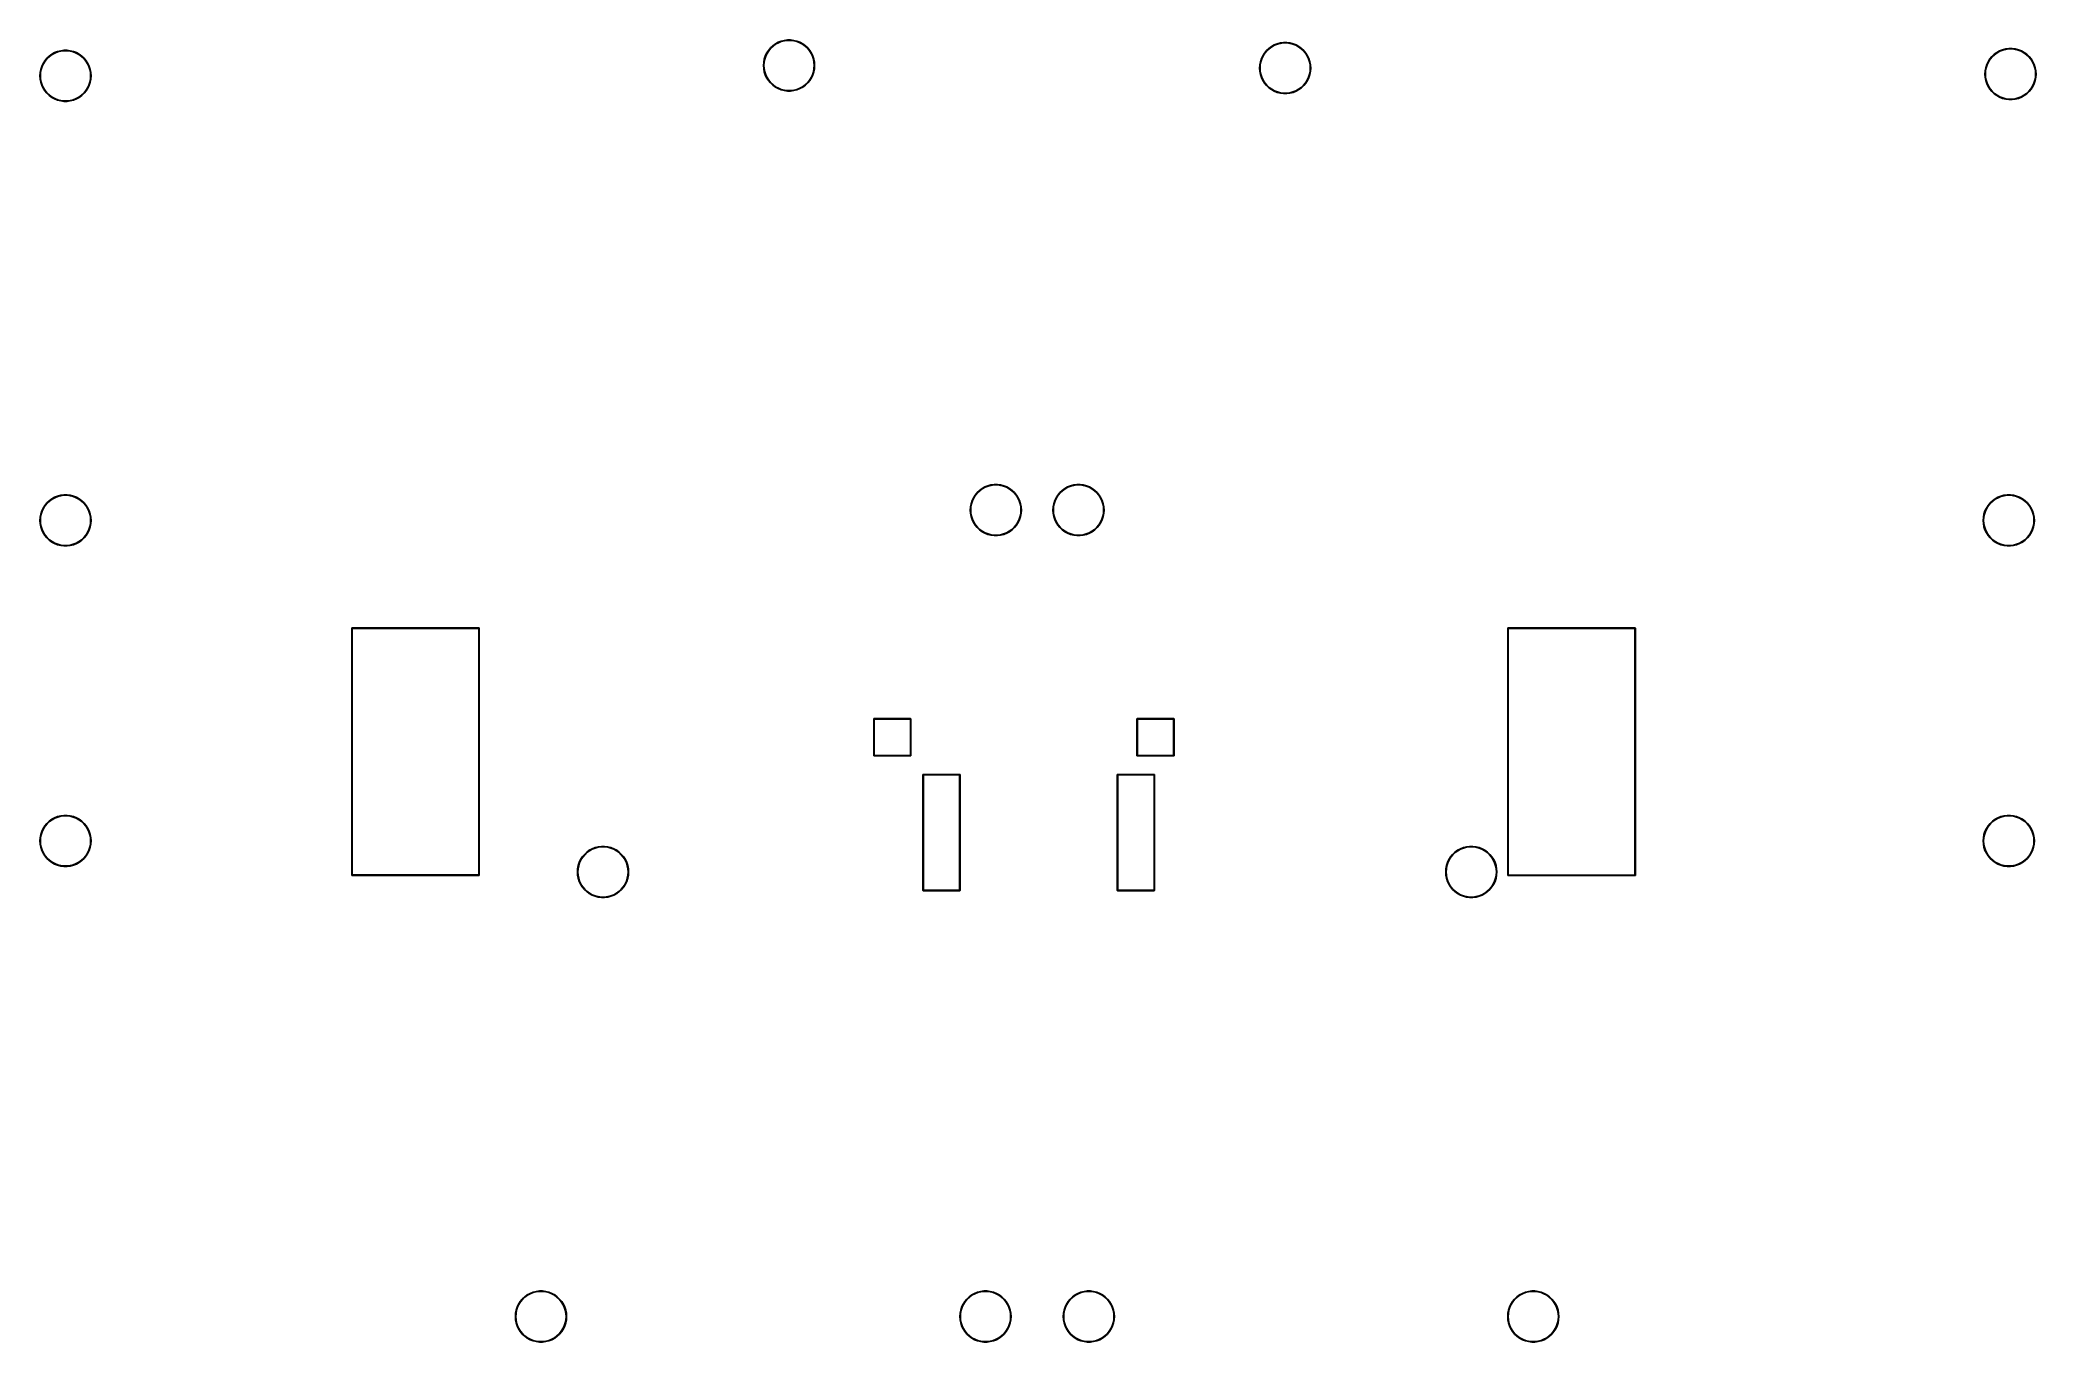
# Model space of a CAD drawing. Extents: x 2.24 to 9.84, y -6.15 to -1.19.
import ezdxf

# ---------------------------------------------------------------- set-up
doc = ezdxf.new("R2010")
doc.units = 0
doc.header["$MEASUREMENT"] = 0
doc.layers.add('BLACK', color=7, linetype='CONTINUOUS')

msp = doc.modelspace()

# ---------------------------------------------------------------- linework, layer by layer
at = {"layer": 'BLACK', "linetype": 'CONTINUOUS'}
for p, q in [((5.02321, -1.22412), (5.03213, -1.21574)), ((5.03213, -1.21574), (5.04203, -1.20855)), ((5.04298, -1.21005), (5.03327, -1.21711)), ((5.04203, -1.20855), (5.05275, -1.20265)), ((5.05351, -1.20426), (5.04298, -1.21005)), ((5.05275, -1.20265), (5.06413, -1.19815)), ((5.06468, -1.19984), (5.05351, -1.20426)), ((5.06413, -1.19815), (5.07598, -1.19511)), ((5.07632, -1.19686), (5.06468, -1.19984)), ((5.07598, -1.19511), (5.08812, -1.19357)), ((5.08824, -1.19535), (5.07632, -1.19686)), ((5.08812, -1.19357), (5.10036, -1.19357)), ((5.10025, -1.19535), (5.08824, -1.19535)), ((5.11217, -1.19686), (5.10025, -1.19535)), ((5.10036, -1.19357), (5.1125, -1.19511)), ((5.1238, -1.19984), (5.11217, -1.19686)), ((5.1125, -1.19511), (5.12435, -1.19815)), ((5.13497, -1.20426), (5.1238, -1.19984)), ((5.12435, -1.19815), (5.13573, -1.20265)), ((5.1455, -1.21005), (5.13497, -1.20426)), ((5.13573, -1.20265), (5.14645, -1.20855)), ((5.15522, -1.21711), (5.1455, -1.21005)), ((5.14645, -1.20855), (5.15635, -1.21574)), ((5.15635, -1.21574), (5.16527, -1.22412)), ((6.93179, -1.21839), (6.94252, -1.2125)), ((6.94328, -1.21411), (6.93275, -1.21989)), ((6.94252, -1.2125), (6.9539, -1.20799)), ((6.95445, -1.20969), (6.94328, -1.21411)), ((6.9539, -1.20799), (6.96575, -1.20495)), ((6.96608, -1.2067), (6.95445, -1.20969)), ((6.96575, -1.20495), (6.97789, -1.20342)), ((6.978, -1.20519), (6.96608, -1.2067)), ((6.97789, -1.20342), (6.99012, -1.20342)), ((6.99001, -1.20519), (6.978, -1.20519)), ((7.00193, -1.2067), (6.99001, -1.20519)), ((6.99012, -1.20342), (7.00226, -1.20495)), ((7.01357, -1.20969), (7.00193, -1.2067)), ((7.00226, -1.20495), (7.01412, -1.20799)), ((7.02474, -1.21411), (7.01357, -1.20969)), ((7.01412, -1.20799), (7.02549, -1.2125)), ((7.03526, -1.21989), (7.02474, -1.21411)), ((7.02549, -1.2125), (7.03622, -1.21839)), ((2.24774, -1.29432), (2.25295, -1.28325)), ((2.25451, -1.28411), (2.24939, -1.29498)), ((2.25295, -1.28325), (2.25951, -1.27292)), ((2.26095, -1.27396), (2.25451, -1.28411)), ((2.25951, -1.27292), (2.26731, -1.26349)), ((2.2686, -1.26471), (2.26095, -1.27396)), ((2.26731, -1.26349), (2.27623, -1.25511)), ((2.27736, -1.25648), (2.2686, -1.26471)), ((2.27623, -1.25511), (2.28613, -1.24792)), ((2.28708, -1.24942), (2.27736, -1.25648)), ((2.28613, -1.24792), (2.29685, -1.24202)), ((2.29761, -1.24364), (2.28708, -1.24942)), ((2.29685, -1.24202), (2.30823, -1.23752)), ((2.30878, -1.23921), (2.29761, -1.24364)), ((2.30823, -1.23752), (2.32008, -1.23448)), ((2.32041, -1.23623), (2.30878, -1.23921)), ((2.32008, -1.23448), (2.33222, -1.23294)), ((2.33233, -1.23472), (2.32041, -1.23623)), ((2.33222, -1.23294), (2.34446, -1.23294)), ((2.34434, -1.23472), (2.33233, -1.23472)), ((2.35626, -1.23623), (2.34434, -1.23472)), ((2.34446, -1.23294), (2.3566, -1.23448)), ((2.3679, -1.23921), (2.35626, -1.23623)), ((2.3566, -1.23448), (2.36845, -1.23752)), ((2.37907, -1.24364), (2.3679, -1.23921)), ((2.36845, -1.23752), (2.37983, -1.24202)), ((2.38959, -1.24942), (2.37907, -1.24364)), ((2.37983, -1.24202), (2.39055, -1.24792)), ((2.39931, -1.25648), (2.38959, -1.24942)), ((2.39055, -1.24792), (2.40045, -1.25511)), ((2.40807, -1.26471), (2.39931, -1.25648)), ((2.40045, -1.25511), (2.40937, -1.26349)), ((2.41573, -1.27396), (2.40807, -1.26471)), ((2.40937, -1.26349), (2.41717, -1.27292)), ((2.42217, -1.28411), (2.41573, -1.27396)), ((2.41717, -1.27292), (2.42372, -1.28325)), ((2.42728, -1.29498), (2.42217, -1.28411)), ((2.42372, -1.28325), (2.42894, -1.29432)), ((4.9968, -1.29082), (4.99757, -1.27861)), ((4.99757, -1.30303), (4.9968, -1.29082)), ((4.99757, -1.27861), (4.99986, -1.26659)), ((4.99934, -1.27883), (4.99858, -1.29082)), ((4.99858, -1.29082), (4.99934, -1.30281)), ((5.00159, -1.26703), (4.99934, -1.27883)), ((4.99986, -1.26659), (5.00364, -1.25495)), ((5.0053, -1.25561), (5.00159, -1.26703)), ((5.00364, -1.25495), (5.00885, -1.24388)), ((5.01041, -1.24474), (5.0053, -1.25561)), ((5.00885, -1.24388), (5.01541, -1.23355)), ((5.01685, -1.23459), (5.01041, -1.24474)), ((5.01541, -1.23355), (5.02321, -1.22412)), ((5.02451, -1.22534), (5.01685, -1.23459)), ((5.03327, -1.21711), (5.02451, -1.22534)), ((5.16398, -1.22534), (5.15522, -1.21711)), ((5.17163, -1.23459), (5.16398, -1.22534)), ((5.16527, -1.22412), (5.17307, -1.23355)), ((5.17807, -1.24474), (5.17163, -1.23459)), ((5.17307, -1.23355), (5.17963, -1.24388)), ((5.18319, -1.25561), (5.17807, -1.24474)), ((5.17963, -1.24388), (5.18484, -1.25495)), ((5.1869, -1.26703), (5.18319, -1.25561)), ((5.18484, -1.25495), (5.18862, -1.26659)), ((5.18915, -1.27883), (5.1869, -1.26703)), ((5.18862, -1.26659), (5.19091, -1.27861)), ((5.1899, -1.29082), (5.18915, -1.27883)), ((5.18915, -1.30281), (5.1899, -1.29082)), ((5.19091, -1.27861), (5.19168, -1.29082)), ((5.19168, -1.29082), (5.19091, -1.30303)), ((6.88657, -1.30066), (6.88733, -1.28845)), ((6.88733, -1.28845), (6.88963, -1.27643)), ((6.8891, -1.28867), (6.88834, -1.30066)), ((6.89135, -1.27687), (6.8891, -1.28867)), ((6.88963, -1.27643), (6.89341, -1.26479)), ((6.89506, -1.26545), (6.89135, -1.27687)), ((6.89341, -1.26479), (6.89862, -1.25372)), ((6.90018, -1.25458), (6.89506, -1.26545)), ((6.89862, -1.25372), (6.90517, -1.24339)), ((6.90661, -1.24444), (6.90018, -1.25458)), ((6.90517, -1.24339), (6.91297, -1.23396)), ((6.91427, -1.23518), (6.90661, -1.24444)), ((6.91297, -1.23396), (6.92189, -1.22558)), ((6.92303, -1.22696), (6.91427, -1.23518)), ((6.92189, -1.22558), (6.93179, -1.21839)), ((6.93275, -1.21989), (6.92303, -1.22696)), ((7.04498, -1.22696), (7.03526, -1.21989)), ((7.03622, -1.21839), (7.04612, -1.22558)), ((7.05374, -1.23518), (7.04498, -1.22696)), ((7.04612, -1.22558), (7.05504, -1.23396)), ((7.0614, -1.24444), (7.05374, -1.23518)), ((7.05504, -1.23396), (7.06284, -1.24339)), ((7.06783, -1.25458), (7.0614, -1.24444)), ((7.06284, -1.24339), (7.06939, -1.25372)), ((7.07295, -1.26545), (7.06783, -1.25458)), ((7.06939, -1.25372), (7.0746, -1.26479)), ((7.07666, -1.27687), (7.07295, -1.26545)), ((7.0746, -1.26479), (7.07839, -1.27643)), ((7.07891, -1.28867), (7.07666, -1.27687)), ((7.07839, -1.27643), (7.08068, -1.28845)), ((7.07967, -1.30066), (7.07891, -1.28867)), ((7.08068, -1.28845), (7.08145, -1.30066)), ((9.65214, -1.2992), (9.65592, -1.28757)), ((9.65758, -1.28822), (9.65387, -1.29965)), ((9.65592, -1.28757), (9.66113, -1.27649)), ((9.66269, -1.27735), (9.65758, -1.28822)), ((9.66113, -1.27649), (9.66769, -1.26616)), ((9.66913, -1.26721), (9.66269, -1.27735)), ((9.66769, -1.26616), (9.67549, -1.25673)), ((9.67679, -1.25795), (9.66913, -1.26721)), ((9.67549, -1.25673), (9.68441, -1.24836)), ((9.68554, -1.24973), (9.67679, -1.25795)), ((9.68441, -1.24836), (9.69431, -1.24116)), ((9.69526, -1.24267), (9.68554, -1.24973)), ((9.69431, -1.24116), (9.70503, -1.23527)), ((9.70579, -1.23688), (9.69526, -1.24267)), ((9.70503, -1.23527), (9.71641, -1.23077)), ((9.71696, -1.23246), (9.70579, -1.23688)), ((9.71641, -1.23077), (9.72826, -1.22772)), ((9.7286, -1.22947), (9.71696, -1.23246)), ((9.72826, -1.22772), (9.7404, -1.22619)), ((9.74051, -1.22796), (9.7286, -1.22947)), ((9.7404, -1.22619), (9.75264, -1.22619)), ((9.75253, -1.22796), (9.74051, -1.22796)), ((9.76445, -1.22947), (9.75253, -1.22796)), ((9.75264, -1.22619), (9.76478, -1.22772)), ((9.77608, -1.23246), (9.76445, -1.22947)), ((9.76478, -1.22772), (9.77663, -1.23077)), ((9.78725, -1.23688), (9.77608, -1.23246)), ((9.77663, -1.23077), (9.78801, -1.23527)), ((9.79778, -1.24267), (9.78725, -1.23688)), ((9.78801, -1.23527), (9.79873, -1.24116)), ((9.8075, -1.24973), (9.79778, -1.24267)), ((9.79873, -1.24116), (9.80863, -1.24836)), ((9.81626, -1.25795), (9.8075, -1.24973)), ((9.80863, -1.24836), (9.81755, -1.25673)), ((9.82391, -1.26721), (9.81626, -1.25795)), ((9.81755, -1.25673), (9.82535, -1.26616)), ((9.83035, -1.27735), (9.82391, -1.26721)), ((9.82535, -1.26616), (9.83191, -1.27649)), ((9.83546, -1.28822), (9.83035, -1.27735)), ((9.83191, -1.27649), (9.83712, -1.28757)), ((9.83918, -1.29965), (9.83546, -1.28822)), ((9.83712, -1.28757), (9.8409, -1.2992)), ((2.2409, -1.33019), (2.24166, -1.31798)), ((2.24166, -1.3424), (2.2409, -1.33019)), ((2.24166, -1.31798), (2.24396, -1.30596)), ((2.24396, -1.35442), (2.24166, -1.3424)), ((2.24343, -1.3182), (2.24268, -1.33019)), ((2.24268, -1.33019), (2.24343, -1.34218)), ((2.24568, -1.3064), (2.24343, -1.3182)), ((2.24343, -1.34218), (2.24568, -1.35398)), ((2.24396, -1.30596), (2.24774, -1.29432)), ((2.24774, -1.36606), (2.24396, -1.35442)), ((2.24939, -1.29498), (2.24568, -1.3064)), ((2.24568, -1.35398), (2.24939, -1.36541)), ((2.25295, -1.37713), (2.24774, -1.36606)), ((2.24939, -1.36541), (2.25451, -1.37628)), ((2.42217, -1.37628), (2.42728, -1.36541)), ((2.42894, -1.36606), (2.42372, -1.37713)), ((2.43099, -1.3064), (2.42728, -1.29498)), ((2.42728, -1.36541), (2.43099, -1.35398)), ((2.42894, -1.29432), (2.43272, -1.30596)), ((2.43272, -1.35442), (2.42894, -1.36606)), ((2.43324, -1.3182), (2.43099, -1.3064)), ((2.43099, -1.35398), (2.43324, -1.34218)), ((2.43272, -1.30596), (2.43501, -1.31798)), ((2.43501, -1.3424), (2.43272, -1.35442)), ((2.434, -1.33019), (2.43324, -1.3182)), ((2.43324, -1.34218), (2.434, -1.33019)), ((2.43501, -1.31798), (2.43578, -1.33019)), ((2.43578, -1.33019), (2.43501, -1.3424)), ((4.99986, -1.31505), (4.99757, -1.30303)), ((4.99934, -1.30281), (5.00159, -1.31461)), ((5.00364, -1.32669), (4.99986, -1.31505)), ((5.00159, -1.31461), (5.0053, -1.32604)), ((5.00885, -1.33776), (5.00364, -1.32669)), ((5.0053, -1.32604), (5.01041, -1.33691)), ((5.01541, -1.3481), (5.00885, -1.33776)), ((5.01041, -1.33691), (5.01685, -1.34705)), ((5.02321, -1.35752), (5.01541, -1.3481)), ((5.01685, -1.34705), (5.02451, -1.35631)), ((5.03213, -1.3659), (5.02321, -1.35752)), ((5.02451, -1.35631), (5.03327, -1.36453)), ((5.04203, -1.37309), (5.03213, -1.3659)), ((5.03327, -1.36453), (5.04298, -1.37159)), ((5.1455, -1.37159), (5.15522, -1.36453)), ((5.15635, -1.3659), (5.14645, -1.37309)), ((5.15522, -1.36453), (5.16398, -1.35631)), ((5.16527, -1.35752), (5.15635, -1.3659)), ((5.16398, -1.35631), (5.17163, -1.34705)), ((5.17307, -1.3481), (5.16527, -1.35752)), ((5.17163, -1.34705), (5.17807, -1.33691)), ((5.17963, -1.33776), (5.17307, -1.3481)), ((5.17807, -1.33691), (5.18319, -1.32604)), ((5.18484, -1.32669), (5.17963, -1.33776)), ((5.18319, -1.32604), (5.1869, -1.31461)), ((5.18862, -1.31505), (5.18484, -1.32669)), ((5.1869, -1.31461), (5.18915, -1.30281)), ((5.19091, -1.30303), (5.18862, -1.31505)), ((6.88733, -1.31288), (6.88657, -1.30066)), ((6.88963, -1.3249), (6.88733, -1.31288)), ((6.88834, -1.30066), (6.8891, -1.31265)), ((6.8891, -1.31265), (6.89135, -1.32445)), ((6.89341, -1.33653), (6.88963, -1.3249)), ((6.89135, -1.32445), (6.89506, -1.33588)), ((6.89862, -1.34761), (6.89341, -1.33653)), ((6.89506, -1.33588), (6.90018, -1.34675)), ((6.90517, -1.35794), (6.89862, -1.34761)), ((6.90018, -1.34675), (6.90661, -1.35689)), ((6.91297, -1.36737), (6.90517, -1.35794)), ((6.90661, -1.35689), (6.91427, -1.36615)), ((6.92189, -1.37574), (6.91297, -1.36737)), ((6.91427, -1.36615), (6.92303, -1.37437)), ((7.04498, -1.37437), (7.05374, -1.36615)), ((7.05504, -1.36737), (7.04612, -1.37574)), ((7.05374, -1.36615), (7.0614, -1.35689)), ((7.06284, -1.35794), (7.05504, -1.36737)), ((7.0614, -1.35689), (7.06783, -1.34675)), ((7.06939, -1.34761), (7.06284, -1.35794)), ((7.06783, -1.34675), (7.07295, -1.33588)), ((7.0746, -1.33653), (7.06939, -1.34761)), ((7.07295, -1.33588), (7.07666, -1.32445)), ((7.07839, -1.3249), (7.0746, -1.33653)), ((7.07666, -1.32445), (7.07891, -1.31265)), ((7.08068, -1.31288), (7.07839, -1.3249)), ((7.07891, -1.31265), (7.07967, -1.30066)), ((7.08145, -1.30066), (7.08068, -1.31288)), ((9.64908, -1.32344), (9.64985, -1.31122)), ((9.64985, -1.33565), (9.64908, -1.32344)), ((9.64985, -1.31122), (9.65214, -1.2992)), ((9.65214, -1.34767), (9.64985, -1.33565)), ((9.65161, -1.31145), (9.65086, -1.32344)), ((9.65086, -1.32344), (9.65161, -1.33543)), ((9.65387, -1.29965), (9.65161, -1.31145)), ((9.65161, -1.33543), (9.65387, -1.34723)), ((9.65592, -1.35931), (9.65214, -1.34767)), ((9.65387, -1.34723), (9.65758, -1.35865)), ((9.66113, -1.37038), (9.65592, -1.35931)), ((9.65758, -1.35865), (9.66269, -1.36952)), ((9.83035, -1.36952), (9.83546, -1.35865)), ((9.83712, -1.35931), (9.83191, -1.37038)), ((9.83546, -1.35865), (9.83918, -1.34723)), ((9.8409, -1.34767), (9.83712, -1.35931)), ((9.84143, -1.31145), (9.83918, -1.29965)), ((9.83918, -1.34723), (9.84143, -1.33543)), ((9.8409, -1.2992), (9.84319, -1.31122)), ((9.84319, -1.33565), (9.8409, -1.34767)), ((9.84218, -1.32344), (9.84143, -1.31145)), ((9.84143, -1.33543), (9.84218, -1.32344)), ((9.84319, -1.31122), (9.84396, -1.32344)), ((9.84396, -1.32344), (9.84319, -1.33565)), ((2.25951, -1.38747), (2.25295, -1.37713)), ((2.25451, -1.37628), (2.26095, -1.38642)), ((2.26731, -1.39689), (2.25951, -1.38747)), ((2.26095, -1.38642), (2.2686, -1.39568)), ((2.27623, -1.40527), (2.26731, -1.39689)), ((2.2686, -1.39568), (2.27736, -1.4039)), ((2.28613, -1.41246), (2.27623, -1.40527)), ((2.27736, -1.4039), (2.28708, -1.41096)), ((2.29685, -1.41836), (2.28613, -1.41246)), ((2.28708, -1.41096), (2.29761, -1.41675)), ((2.30823, -1.42286), (2.29685, -1.41836)), ((2.29761, -1.41675), (2.30878, -1.42117)), ((2.32008, -1.42591), (2.30823, -1.42286)), ((2.30878, -1.42117), (2.32041, -1.42416)), ((2.33222, -1.42744), (2.32008, -1.42591)), ((2.32041, -1.42416), (2.33233, -1.42566)), ((2.34446, -1.42744), (2.33222, -1.42744)), ((2.33233, -1.42566), (2.34434, -1.42566)), ((2.34434, -1.42566), (2.35626, -1.42416)), ((2.3566, -1.42591), (2.34446, -1.42744)), ((2.35626, -1.42416), (2.3679, -1.42117)), ((2.36845, -1.42286), (2.3566, -1.42591)), ((2.3679, -1.42117), (2.37907, -1.41675)), ((2.37983, -1.41836), (2.36845, -1.42286)), ((2.37907, -1.41675), (2.38959, -1.41096)), ((2.39055, -1.41246), (2.37983, -1.41836)), ((2.38959, -1.41096), (2.39931, -1.4039)), ((2.40045, -1.40527), (2.39055, -1.41246)), ((2.39931, -1.4039), (2.40807, -1.39568)), ((2.40937, -1.39689), (2.40045, -1.40527)), ((2.40807, -1.39568), (2.41573, -1.38642)), ((2.41717, -1.38747), (2.40937, -1.39689)), ((2.41573, -1.38642), (2.42217, -1.37628)), ((2.42372, -1.37713), (2.41717, -1.38747)), ((5.05275, -1.37899), (5.04203, -1.37309)), ((5.04298, -1.37159), (5.05351, -1.37738)), ((5.06413, -1.38349), (5.05275, -1.37899)), ((5.05351, -1.37738), (5.06468, -1.3818)), ((5.07598, -1.38654), (5.06413, -1.38349)), ((5.06468, -1.3818), (5.07632, -1.38479)), ((5.08812, -1.38807), (5.07598, -1.38654)), ((5.07632, -1.38479), (5.08824, -1.38629)), ((5.10036, -1.38807), (5.08812, -1.38807)), ((5.08824, -1.38629), (5.10025, -1.38629)), ((5.10025, -1.38629), (5.11217, -1.38479)), ((5.1125, -1.38654), (5.10036, -1.38807)), ((5.11217, -1.38479), (5.1238, -1.3818)), ((5.12435, -1.38349), (5.1125, -1.38654)), ((5.1238, -1.3818), (5.13497, -1.37738)), ((5.13573, -1.37899), (5.12435, -1.38349)), ((5.13497, -1.37738), (5.1455, -1.37159)), ((5.14645, -1.37309), (5.13573, -1.37899)), ((6.93179, -1.38294), (6.92189, -1.37574)), ((6.92303, -1.37437), (6.93275, -1.38143)), ((6.94252, -1.38883), (6.93179, -1.38294)), ((6.93275, -1.38143), (6.94328, -1.38722)), ((6.9539, -1.39334), (6.94252, -1.38883)), ((6.94328, -1.38722), (6.95445, -1.39164)), ((6.96575, -1.39638), (6.9539, -1.39334)), ((6.95445, -1.39164), (6.96608, -1.39463)), ((6.97789, -1.39791), (6.96575, -1.39638)), ((6.96608, -1.39463), (6.978, -1.39614)), ((6.99012, -1.39791), (6.97789, -1.39791)), ((6.978, -1.39614), (6.99001, -1.39614)), ((6.99001, -1.39614), (7.00193, -1.39463)), ((7.00226, -1.39638), (6.99012, -1.39791)), ((7.00193, -1.39463), (7.01357, -1.39164)), ((7.01412, -1.39334), (7.00226, -1.39638)), ((7.01357, -1.39164), (7.02474, -1.38722)), ((7.02549, -1.38883), (7.01412, -1.39334)), ((7.02474, -1.38722), (7.03526, -1.38143)), ((7.03622, -1.38294), (7.02549, -1.38883)), ((7.03526, -1.38143), (7.04498, -1.37437)), ((7.04612, -1.37574), (7.03622, -1.38294)), ((9.66769, -1.38071), (9.66113, -1.37038)), ((9.66269, -1.36952), (9.66913, -1.37967)), ((9.67549, -1.39014), (9.66769, -1.38071)), ((9.66913, -1.37967), (9.67679, -1.38892)), ((9.68441, -1.39852), (9.67549, -1.39014)), ((9.67679, -1.38892), (9.68554, -1.39715)), ((9.69431, -1.40571), (9.68441, -1.39852)), ((9.68554, -1.39715), (9.69526, -1.40421)), ((9.70503, -1.4116), (9.69431, -1.40571)), ((9.69526, -1.40421), (9.70579, -1.40999)), ((9.71641, -1.41611), (9.70503, -1.4116)), ((9.70579, -1.40999), (9.71696, -1.41442)), ((9.72826, -1.41915), (9.71641, -1.41611)), ((9.71696, -1.41442), (9.7286, -1.4174)), ((9.7404, -1.42069), (9.72826, -1.41915)), ((9.7286, -1.4174), (9.74051, -1.41891)), ((9.75264, -1.42069), (9.7404, -1.42069)), ((9.74051, -1.41891), (9.75253, -1.41891)), ((9.75253, -1.41891), (9.76445, -1.4174)), ((9.76478, -1.41915), (9.75264, -1.42069)), ((9.76445, -1.4174), (9.77608, -1.41442)), ((9.77663, -1.41611), (9.76478, -1.41915)), ((9.77608, -1.41442), (9.78725, -1.40999)), ((9.78801, -1.4116), (9.77663, -1.41611)), ((9.78725, -1.40999), (9.79778, -1.40421)), ((9.79873, -1.40571), (9.78801, -1.4116)), ((9.79778, -1.40421), (9.8075, -1.39715)), ((9.80863, -1.39852), (9.79873, -1.40571)), ((9.8075, -1.39715), (9.81626, -1.38892)), ((9.81755, -1.39014), (9.80863, -1.39852)), ((9.81626, -1.38892), (9.82391, -1.37967)), ((9.82535, -1.38071), (9.81755, -1.39014)), ((9.82391, -1.37967), (9.83035, -1.36952)), ((9.83191, -1.37038), (9.82535, -1.38071)), ((5.85153, -2.89106), (5.86339, -2.88802)), ((5.86339, -2.88802), (5.87553, -2.88649)), ((5.87564, -2.88826), (5.86372, -2.88977)), ((5.87553, -2.88649), (5.88776, -2.88649)), ((5.88765, -2.88826), (5.87564, -2.88826)), ((5.89957, -2.88977), (5.88765, -2.88826)), ((5.88776, -2.88649), (5.8999, -2.88802)), ((5.8999, -2.88802), (5.91175, -2.89106)), ((6.16649, -2.89106), (6.17835, -2.88802)), ((6.17835, -2.88802), (6.19049, -2.88649)), ((6.1906, -2.88826), (6.17868, -2.88977)), ((6.19049, -2.88649), (6.20272, -2.88649)), ((6.20261, -2.88826), (6.1906, -2.88826)), ((6.21453, -2.88977), (6.20261, -2.88826)), ((6.20272, -2.88649), (6.21486, -2.88802)), ((6.21486, -2.88802), (6.22672, -2.89106)), ((2.25951, -2.96583), (2.26731, -2.9564)), ((2.2686, -2.95762), (2.26095, -2.96688)), ((2.26731, -2.9564), (2.27623, -2.94803)), ((2.27736, -2.9494), (2.2686, -2.95762)), ((2.27623, -2.94803), (2.28613, -2.94083)), ((2.28708, -2.94234), (2.27736, -2.9494)), ((2.28613, -2.94083), (2.29685, -2.93494)), ((2.29761, -2.93655), (2.28708, -2.94234)), ((2.29685, -2.93494), (2.30823, -2.93043)), ((2.30878, -2.93213), (2.29761, -2.93655)), ((2.30823, -2.93043), (2.32008, -2.92739)), ((2.32041, -2.92914), (2.30878, -2.93213)), ((2.32008, -2.92739), (2.33222, -2.92586)), ((2.33233, -2.92763), (2.32041, -2.92914)), ((2.33222, -2.92586), (2.34445, -2.92586)), ((2.34434, -2.92763), (2.33233, -2.92763)), ((2.35626, -2.92914), (2.34434, -2.92763)), ((2.34445, -2.92586), (2.3566, -2.92739)), ((2.3679, -2.93213), (2.35626, -2.92914)), ((2.3566, -2.92739), (2.36845, -2.93043)), ((2.37907, -2.93655), (2.3679, -2.93213)), ((2.36845, -2.93043), (2.37982, -2.93494)), ((2.38959, -2.94234), (2.37907, -2.93655)), ((2.37982, -2.93494), (2.39055, -2.94083)), ((2.39931, -2.9494), (2.38959, -2.94234)), ((2.39055, -2.94083), (2.40045, -2.94803)), ((2.40807, -2.95762), (2.39931, -2.9494)), ((2.40045, -2.94803), (2.40937, -2.9564)), ((2.41573, -2.96688), (2.40807, -2.95762)), ((2.40937, -2.9564), (2.41717, -2.96583)), ((5.78497, -2.97152), (5.78726, -2.9595)), ((5.78899, -2.95995), (5.78674, -2.97175)), ((5.78726, -2.9595), (5.79105, -2.94786)), ((5.7927, -2.94852), (5.78899, -2.95995)), ((5.79105, -2.94786), (5.79626, -2.93679)), ((5.79782, -2.93765), (5.7927, -2.94852)), ((5.79626, -2.93679), (5.80281, -2.92646)), ((5.80425, -2.92751), (5.79782, -2.93765)), ((5.80281, -2.92646), (5.81061, -2.91703)), ((5.81191, -2.91825), (5.80425, -2.92751)), ((5.81061, -2.91703), (5.81953, -2.90866)), ((5.82067, -2.91003), (5.81191, -2.91825)), ((5.81953, -2.90866), (5.82943, -2.90146)), ((5.83039, -2.90297), (5.82067, -2.91003)), ((5.82943, -2.90146), (5.84016, -2.89557)), ((5.84091, -2.89718), (5.83039, -2.90297)), ((5.84016, -2.89557), (5.85153, -2.89106)), ((5.85208, -2.89276), (5.84091, -2.89718)), ((5.86372, -2.88977), (5.85208, -2.89276)), ((5.9112, -2.89276), (5.89957, -2.88977)), ((5.92237, -2.89718), (5.9112, -2.89276)), ((5.91175, -2.89106), (5.92313, -2.89557)), ((5.9329, -2.90297), (5.92237, -2.89718)), ((5.92313, -2.89557), (5.93386, -2.90146)), ((5.94262, -2.91003), (5.9329, -2.90297)), ((5.93386, -2.90146), (5.94375, -2.90866)), ((5.95138, -2.91825), (5.94262, -2.91003)), ((5.94375, -2.90866), (5.95268, -2.91703)), ((5.95904, -2.92751), (5.95138, -2.91825)), ((5.95268, -2.91703), (5.96048, -2.92646)), ((5.96547, -2.93765), (5.95904, -2.92751)), ((5.96048, -2.92646), (5.96703, -2.93679)), ((5.97059, -2.94852), (5.96547, -2.93765)), ((5.96703, -2.93679), (5.97224, -2.94786)), ((5.9743, -2.95995), (5.97059, -2.94852)), ((5.97224, -2.94786), (5.97602, -2.9595)), ((5.97655, -2.97175), (5.9743, -2.95995)), ((5.97602, -2.9595), (5.97832, -2.97152)), ((6.09993, -2.97152), (6.10222, -2.9595)), ((6.10395, -2.95995), (6.1017, -2.97175)), ((6.10222, -2.9595), (6.10601, -2.94786)), ((6.10766, -2.94852), (6.10395, -2.95995)), ((6.10601, -2.94786), (6.11122, -2.93679)), ((6.11278, -2.93765), (6.10766, -2.94852)), ((6.11122, -2.93679), (6.11777, -2.92646)), ((6.11921, -2.92751), (6.11278, -2.93765)), ((6.11777, -2.92646), (6.12557, -2.91703)), ((6.12687, -2.91825), (6.11921, -2.92751)), ((6.12557, -2.91703), (6.13449, -2.90866)), ((6.13563, -2.91003), (6.12687, -2.91825)), ((6.13449, -2.90866), (6.14439, -2.90146)), ((6.14535, -2.90297), (6.13563, -2.91003)), ((6.14439, -2.90146), (6.15512, -2.89557)), ((6.15587, -2.89718), (6.14535, -2.90297)), ((6.15512, -2.89557), (6.16649, -2.89106)), ((6.16704, -2.89276), (6.15587, -2.89718)), ((6.17868, -2.88977), (6.16704, -2.89276)), ((6.22617, -2.89276), (6.21453, -2.88977)), ((6.23733, -2.89718), (6.22617, -2.89276)), ((6.22672, -2.89106), (6.23809, -2.89557)), ((6.24786, -2.90297), (6.23733, -2.89718)), ((6.23809, -2.89557), (6.24882, -2.90146)), ((6.25758, -2.91003), (6.24786, -2.90297)), ((6.24882, -2.90146), (6.25872, -2.90866)), ((6.26634, -2.91825), (6.25758, -2.91003)), ((6.25872, -2.90866), (6.26764, -2.91703)), ((6.274, -2.92751), (6.26634, -2.91825)), ((6.26764, -2.91703), (6.27544, -2.92646)), ((6.28043, -2.93765), (6.274, -2.92751)), ((6.27544, -2.92646), (6.28199, -2.93679)), ((6.28555, -2.94852), (6.28043, -2.93765)), ((6.28199, -2.93679), (6.2872, -2.94786)), ((6.28926, -2.95995), (6.28555, -2.94852)), ((6.2872, -2.94786), (6.29098, -2.9595)), ((6.29151, -2.97175), (6.28926, -2.95995)), ((6.29098, -2.9595), (6.29328, -2.97152)), ((9.66108, -2.96583), (9.66888, -2.9564)), ((9.67018, -2.95762), (9.66252, -2.96688)), ((9.66888, -2.9564), (9.6778, -2.94803)), ((9.67893, -2.9494), (9.67018, -2.95762)), ((9.6778, -2.94803), (9.6877, -2.94083)), ((9.68865, -2.94234), (9.67893, -2.9494)), ((9.6877, -2.94083), (9.69842, -2.93494)), ((9.69918, -2.93655), (9.68865, -2.94234)), ((9.69842, -2.93494), (9.7098, -2.93043)), ((9.71035, -2.93213), (9.69918, -2.93655)), ((9.7098, -2.93043), (9.72165, -2.92739)), ((9.72199, -2.92914), (9.71035, -2.93213)), ((9.72165, -2.92739), (9.73379, -2.92586)), ((9.7339, -2.92763), (9.72199, -2.92914)), ((9.73379, -2.92586), (9.74603, -2.92586)), ((9.74592, -2.92763), (9.7339, -2.92763)), ((9.75784, -2.92914), (9.74592, -2.92763)), ((9.74603, -2.92586), (9.75817, -2.92739)), ((9.76947, -2.93213), (9.75784, -2.92914)), ((9.75817, -2.92739), (9.77002, -2.93043)), ((9.78064, -2.93655), (9.76947, -2.93213)), ((9.77002, -2.93043), (9.7814, -2.93494)), ((9.79117, -2.94234), (9.78064, -2.93655)), ((9.7814, -2.93494), (9.79212, -2.94083)), ((9.80089, -2.9494), (9.79117, -2.94234)), ((9.79212, -2.94083), (9.80202, -2.94803)), ((9.80965, -2.95762), (9.80089, -2.9494)), ((9.80202, -2.94803), (9.81094, -2.9564)), ((9.8173, -2.96688), (9.80965, -2.95762)), ((9.81094, -2.9564), (9.81874, -2.96583)), ((2.2409, -3.02311), (2.24166, -3.01089)), ((2.24166, -3.03532), (2.2409, -3.02311)), ((2.24166, -3.01089), (2.24396, -2.99887)), ((2.24396, -3.04734), (2.24166, -3.03532)), ((2.24343, -3.01112), (2.24268, -3.02311)), ((2.24268, -3.02311), (2.24343, -3.03509)), ((2.24568, -2.99932), (2.24343, -3.01112)), ((2.24343, -3.03509), (2.24568, -3.0469)), ((2.24396, -2.99887), (2.24774, -2.98723)), ((2.24939, -2.98789), (2.24568, -2.99932)), ((2.24774, -2.98723), (2.25295, -2.97616)), ((2.25451, -2.97702), (2.24939, -2.98789)), ((2.25295, -2.97616), (2.25951, -2.96583)), ((2.26095, -2.96688), (2.25451, -2.97702)), ((2.42217, -2.97702), (2.41573, -2.96688)), ((2.41717, -2.96583), (2.42372, -2.97616)), ((2.42728, -2.98789), (2.42217, -2.97702)), ((2.42372, -2.97616), (2.42893, -2.98723)), ((2.43099, -2.99932), (2.42728, -2.98789)), ((2.42893, -2.98723), (2.43272, -2.99887)), ((2.43324, -3.01112), (2.43099, -2.99932)), ((2.43099, -3.0469), (2.43324, -3.03509)), ((2.43272, -2.99887), (2.43501, -3.01089)), ((2.43501, -3.03532), (2.43272, -3.04734)), ((2.434, -3.02311), (2.43324, -3.01112)), ((2.43324, -3.03509), (2.434, -3.02311)), ((2.43501, -3.01089), (2.43578, -3.02311)), ((2.43578, -3.02311), (2.43501, -3.03532)), ((5.7842, -2.98374), (5.78497, -2.97152)), ((5.78497, -2.99595), (5.7842, -2.98374)), ((5.78726, -3.00797), (5.78497, -2.99595)), ((5.78674, -2.97175), (5.78598, -2.98374)), ((5.78598, -2.98374), (5.78674, -2.99572)), ((5.78674, -2.99572), (5.78899, -3.00753)), ((5.79105, -3.01961), (5.78726, -3.00797)), ((5.78899, -3.00753), (5.7927, -3.01895)), ((5.79626, -3.03068), (5.79105, -3.01961)), ((5.7927, -3.01895), (5.79782, -3.02982)), ((5.80281, -3.04101), (5.79626, -3.03068)), ((5.79782, -3.02982), (5.80425, -3.03996)), ((5.81061, -3.05044), (5.80281, -3.04101)), ((5.80425, -3.03996), (5.81191, -3.04922)), ((5.95138, -3.04922), (5.95904, -3.03996)), ((5.96048, -3.04101), (5.95268, -3.05044)), ((5.95904, -3.03996), (5.96547, -3.02982)), ((5.96703, -3.03068), (5.96048, -3.04101)), ((5.96547, -3.02982), (5.97059, -3.01895)), ((5.97224, -3.01961), (5.96703, -3.03068)), ((5.97059, -3.01895), (5.9743, -3.00753)), ((5.97602, -3.00797), (5.97224, -3.01961)), ((5.9743, -3.00753), (5.97655, -2.99572)), ((5.97832, -2.99595), (5.97602, -3.00797)), ((5.9773, -2.98374), (5.97655, -2.97175)), ((5.97655, -2.99572), (5.9773, -2.98374)), ((5.97832, -2.97152), (5.97908, -2.98374)), ((5.97908, -2.98374), (5.97832, -2.99595)), ((6.09916, -2.98374), (6.09993, -2.97152)), ((6.09993, -2.99595), (6.09916, -2.98374)), ((6.10222, -3.00797), (6.09993, -2.99595)), ((6.1017, -2.97175), (6.10094, -2.98374)), ((6.10094, -2.98374), (6.1017, -2.99572)), ((6.1017, -2.99572), (6.10395, -3.00753)), ((6.10601, -3.01961), (6.10222, -3.00797)), ((6.10395, -3.00753), (6.10766, -3.01895)), ((6.11122, -3.03068), (6.10601, -3.01961)), ((6.10766, -3.01895), (6.11278, -3.02982)), ((6.11777, -3.04101), (6.11122, -3.03068)), ((6.11278, -3.02982), (6.11921, -3.03996)), ((6.12557, -3.05044), (6.11777, -3.04101)), ((6.11921, -3.03996), (6.12687, -3.04922)), ((6.26634, -3.04922), (6.274, -3.03996)), ((6.27544, -3.04101), (6.26764, -3.05044)), ((6.274, -3.03996), (6.28043, -3.02982)), ((6.28199, -3.03068), (6.27544, -3.04101)), ((6.28043, -3.02982), (6.28555, -3.01895)), ((6.2872, -3.01961), (6.28199, -3.03068)), ((6.28555, -3.01895), (6.28926, -3.00753)), ((6.29098, -3.00797), (6.2872, -3.01961)), ((6.28926, -3.00753), (6.29151, -2.99572)), ((6.29328, -2.99595), (6.29098, -3.00797)), ((6.29227, -2.98374), (6.29151, -2.97175)), ((6.29151, -2.99572), (6.29227, -2.98374)), ((6.29328, -2.97152), (6.29405, -2.98374)), ((6.29405, -2.98374), (6.29328, -2.99595)), ((9.64247, -3.02311), (9.64324, -3.01089)), ((9.64324, -3.03532), (9.64247, -3.02311)), ((9.64324, -3.01089), (9.64553, -2.99887)), ((9.64553, -3.04734), (9.64324, -3.03532)), ((9.645, -3.01112), (9.64425, -3.02311)), ((9.64425, -3.02311), (9.645, -3.03509)), ((9.64726, -2.99932), (9.645, -3.01112)), ((9.645, -3.03509), (9.64726, -3.0469)), ((9.64553, -2.99887), (9.64931, -2.98723)), ((9.65097, -2.98789), (9.64726, -2.99932)), ((9.64931, -2.98723), (9.65452, -2.97616)), ((9.65608, -2.97702), (9.65097, -2.98789)), ((9.65452, -2.97616), (9.66108, -2.96583)), ((9.66252, -2.96688), (9.65608, -2.97702)), ((9.82374, -2.97702), (9.8173, -2.96688)), ((9.81874, -2.96583), (9.8253, -2.97616)), ((9.82885, -2.98789), (9.82374, -2.97702)), ((9.8253, -2.97616), (9.83051, -2.98723)), ((9.83257, -2.99932), (9.82885, -2.98789)), ((9.83051, -2.98723), (9.83429, -2.99887)), ((9.83482, -3.01112), (9.83257, -2.99932)), ((9.83257, -3.0469), (9.83482, -3.03509)), ((9.83429, -2.99887), (9.83658, -3.01089)), ((9.83658, -3.03532), (9.83429, -3.04734)), ((9.83557, -3.02311), (9.83482, -3.01112)), ((9.83482, -3.03509), (9.83557, -3.02311)), ((9.83658, -3.01089), (9.83735, -3.02311)), ((9.83735, -3.02311), (9.83658, -3.03532)), ((2.24774, -3.05898), (2.24396, -3.04734)), ((2.24568, -3.0469), (2.24939, -3.05832)), ((2.25295, -3.07005), (2.24774, -3.05898)), ((2.24939, -3.05832), (2.25451, -3.06919)), ((2.25951, -3.08038), (2.25295, -3.07005)), ((2.25451, -3.06919), (2.26095, -3.07933)), ((2.26731, -3.08981), (2.25951, -3.08038)), ((2.26095, -3.07933), (2.2686, -3.08859)), ((2.27623, -3.09818), (2.26731, -3.08981)), ((2.2686, -3.08859), (2.27736, -3.09681)), ((2.28613, -3.10538), (2.27623, -3.09818)), ((2.27736, -3.09681), (2.28708, -3.10387)), ((2.29685, -3.11127), (2.28613, -3.10538)), ((2.28708, -3.10387), (2.29761, -3.10966)), ((2.30823, -3.11578), (2.29685, -3.11127)), ((2.29761, -3.10966), (2.30878, -3.11408)), ((2.32008, -3.11882), (2.30823, -3.11578)), ((2.30878, -3.11408), (2.32041, -3.11707)), ((2.32041, -3.11707), (2.33233, -3.11858)), ((2.34434, -3.11858), (2.35626, -3.11707)), ((2.35626, -3.11707), (2.3679, -3.11408)), ((2.36845, -3.11578), (2.3566, -3.11882)), ((2.3679, -3.11408), (2.37907, -3.10966)), ((2.37982, -3.11127), (2.36845, -3.11578)), ((2.37907, -3.10966), (2.38959, -3.10387)), ((2.39055, -3.10538), (2.37982, -3.11127)), ((2.38959, -3.10387), (2.39931, -3.09681)), ((2.40045, -3.09818), (2.39055, -3.10538)), ((2.39931, -3.09681), (2.40807, -3.08859)), ((2.40937, -3.08981), (2.40045, -3.09818)), ((2.40807, -3.08859), (2.41573, -3.07933)), ((2.41717, -3.08038), (2.40937, -3.08981)), ((2.41573, -3.07933), (2.42217, -3.06919)), ((2.42372, -3.07005), (2.41717, -3.08038)), ((2.42217, -3.06919), (2.42728, -3.05832)), ((2.42893, -3.05898), (2.42372, -3.07005)), ((2.42728, -3.05832), (2.43099, -3.0469)), ((2.43272, -3.04734), (2.42893, -3.05898)), ((5.81953, -3.05881), (5.81061, -3.05044)), ((5.81191, -3.04922), (5.82067, -3.05744)), ((5.82943, -3.06601), (5.81953, -3.05881)), ((5.82067, -3.05744), (5.83039, -3.0645)), ((5.84016, -3.0719), (5.82943, -3.06601)), ((5.83039, -3.0645), (5.84091, -3.07029)), ((5.85153, -3.07641), (5.84016, -3.0719)), ((5.84091, -3.07029), (5.85208, -3.07471)), ((5.86339, -3.07945), (5.85153, -3.07641)), ((5.85208, -3.07471), (5.86372, -3.0777)), ((5.87553, -3.08098), (5.86339, -3.07945)), ((5.86372, -3.0777), (5.87564, -3.07921)), ((5.88776, -3.08098), (5.87553, -3.08098)), ((5.87564, -3.07921), (5.88765, -3.07921)), ((5.88765, -3.07921), (5.89957, -3.0777)), ((5.8999, -3.07945), (5.88776, -3.08098)), ((5.89957, -3.0777), (5.9112, -3.07471)), ((5.91175, -3.07641), (5.8999, -3.07945)), ((5.9112, -3.07471), (5.92237, -3.07029)), ((5.92313, -3.0719), (5.91175, -3.07641)), ((5.92237, -3.07029), (5.9329, -3.0645)), ((5.93386, -3.06601), (5.92313, -3.0719)), ((5.9329, -3.0645), (5.94262, -3.05744)), ((5.94375, -3.05881), (5.93386, -3.06601)), ((5.94262, -3.05744), (5.95138, -3.04922)), ((5.95268, -3.05044), (5.94375, -3.05881)), ((6.13449, -3.05881), (6.12557, -3.05044)), ((6.12687, -3.04922), (6.13563, -3.05744)), ((6.14439, -3.06601), (6.13449, -3.05881)), ((6.13563, -3.05744), (6.14535, -3.0645)), ((6.15512, -3.0719), (6.14439, -3.06601)), ((6.14535, -3.0645), (6.15587, -3.07029)), ((6.16649, -3.07641), (6.15512, -3.0719)), ((6.15587, -3.07029), (6.16704, -3.07471)), ((6.17835, -3.07945), (6.16649, -3.07641)), ((6.16704, -3.07471), (6.17868, -3.0777)), ((6.19049, -3.08098), (6.17835, -3.07945)), ((6.17868, -3.0777), (6.1906, -3.07921)), ((6.20272, -3.08098), (6.19049, -3.08098)), ((6.1906, -3.07921), (6.20261, -3.07921)), ((6.20261, -3.07921), (6.21453, -3.0777)), ((6.21486, -3.07945), (6.20272, -3.08098)), ((6.21453, -3.0777), (6.22617, -3.07471)), ((6.22672, -3.07641), (6.21486, -3.07945)), ((6.22617, -3.07471), (6.23733, -3.07029)), ((6.23809, -3.0719), (6.22672, -3.07641)), ((6.23733, -3.07029), (6.24786, -3.0645)), ((6.24882, -3.06601), (6.23809, -3.0719)), ((6.24786, -3.0645), (6.25758, -3.05744)), ((6.25872, -3.05881), (6.24882, -3.06601)), ((6.25758, -3.05744), (6.26634, -3.04922)), ((6.26764, -3.05044), (6.25872, -3.05881)), ((9.64931, -3.05898), (9.64553, -3.04734)), ((9.64726, -3.0469), (9.65097, -3.05832)), ((9.65452, -3.07005), (9.64931, -3.05898)), ((9.65097, -3.05832), (9.65608, -3.06919)), ((9.66108, -3.08038), (9.65452, -3.07005)), ((9.65608, -3.06919), (9.66252, -3.07933)), ((9.66888, -3.08981), (9.66108, -3.08038)), ((9.66252, -3.07933), (9.67018, -3.08859)), ((9.6778, -3.09818), (9.66888, -3.08981)), ((9.67018, -3.08859), (9.67893, -3.09681)), ((9.6877, -3.10538), (9.6778, -3.09818)), ((9.67893, -3.09681), (9.68865, -3.10387)), ((9.69842, -3.11127), (9.6877, -3.10538)), ((9.68865, -3.10387), (9.69918, -3.10966)), ((9.7098, -3.11578), (9.69842, -3.11127)), ((9.69918, -3.10966), (9.71035, -3.11408)), ((9.72165, -3.11882), (9.7098, -3.11578)), ((9.71035, -3.11408), (9.72199, -3.11707)), ((9.72199, -3.11707), (9.7339, -3.11858)), ((9.74592, -3.11858), (9.75784, -3.11707)), ((9.75784, -3.11707), (9.76947, -3.11408)), ((9.77002, -3.11578), (9.75817, -3.11882)), ((9.76947, -3.11408), (9.78064, -3.10966)), ((9.7814, -3.11127), (9.77002, -3.11578)), ((9.78064, -3.10966), (9.79117, -3.10387)), ((9.79212, -3.10538), (9.7814, -3.11127)), ((9.79117, -3.10387), (9.80089, -3.09681)), ((9.80202, -3.09818), (9.79212, -3.10538)), ((9.80089, -3.09681), (9.80965, -3.08859)), ((9.81094, -3.08981), (9.80202, -3.09818)), ((9.80965, -3.08859), (9.8173, -3.07933)), ((9.81874, -3.08038), (9.81094, -3.08981)), ((9.8173, -3.07933), (9.82374, -3.06919)), ((9.8253, -3.07005), (9.81874, -3.08038)), ((9.82374, -3.06919), (9.82885, -3.05832)), ((9.83051, -3.05898), (9.8253, -3.07005)), ((9.82885, -3.05832), (9.83257, -3.0469)), ((9.83429, -3.04734), (9.83051, -3.05898)), ((2.33222, -3.12035), (2.32008, -3.11882)), ((2.34445, -3.12035), (2.33222, -3.12035)), ((2.33233, -3.11858), (2.34434, -3.11858)), ((2.3566, -3.11882), (2.34445, -3.12035)), ((9.73379, -3.12035), (9.72165, -3.11882)), ((9.74603, -3.12035), (9.73379, -3.12035)), ((9.7339, -3.11858), (9.74592, -3.11858)), ((9.75817, -3.11882), (9.74603, -3.12035)), ((3.4283, -3.43334), (3.42859, -3.43265)), ((3.4283, -4.37429), (3.4283, -3.43334)), ((3.42859, -3.43265), (3.42928, -3.43236)), ((3.42928, -3.43236), (3.91353, -3.43236)), ((3.43027, -3.43433), (3.43027, -4.3733)), ((3.91255, -3.43433), (3.43027, -3.43433)), ((3.91255, -4.3733), (3.91255, -3.43433)), ((3.91353, -3.43236), (3.91423, -3.43265)), ((3.91423, -3.43265), (3.91452, -3.43334)), ((3.91452, -3.43334), (3.91452, -4.37429)), ((7.83145, -3.43374), (7.83174, -3.43304)), ((7.83145, -4.37468), (7.83145, -3.43374)), ((7.83174, -3.43304), (7.83243, -3.43275)), ((7.83243, -3.43275), (8.31668, -3.43275)), ((7.83342, -3.43472), (7.83342, -4.3737)), ((8.3157, -3.43472), (7.83342, -3.43472)), ((8.3157, -4.3737), (8.3157, -3.43472)), ((8.31668, -3.43275), (8.31738, -3.43304)), ((8.31738, -3.43304), (8.31767, -3.43374)), ((8.31767, -3.43374), (8.31767, -4.37468)), ((5.41667, -3.77901), (5.41695, -3.77831)), ((5.41667, -3.91877), (5.41667, -3.77901)), ((5.41695, -3.77831), (5.41765, -3.77803)), ((5.41765, -3.77803), (5.55741, -3.77803)), ((5.41863, -3.78), (5.41863, -3.91779)), ((5.55643, -3.78), (5.41863, -3.78)), ((5.55643, -3.91779), (5.55643, -3.78)), ((5.55741, -3.77803), (5.55811, -3.77831)), ((5.55811, -3.77831), (5.5584, -3.77901)), ((5.5584, -3.77901), (5.5584, -3.91877)), ((6.4192, -3.77901), (6.41949, -3.77831)), ((6.4192, -3.91877), (6.4192, -3.77901)), ((6.41949, -3.77831), (6.42019, -3.77803)), ((6.42019, -3.77803), (6.55995, -3.77803)), ((6.42117, -3.78), (6.42117, -3.91779)), ((6.55897, -3.78), (6.42117, -3.78)), ((6.55897, -3.91779), (6.55897, -3.78)), ((6.55995, -3.77803), (6.56065, -3.77831)), ((6.56065, -3.77831), (6.56094, -3.77901)), ((6.56094, -3.77901), (6.56094, -3.91877)), ((5.41695, -3.91947), (5.41667, -3.91877)), ((5.41765, -3.91976), (5.41695, -3.91947)), ((5.55741, -3.91976), (5.41765, -3.91976)), ((5.41863, -3.91779), (5.55643, -3.91779)), ((5.55811, -3.91947), (5.55741, -3.91976)), ((5.5584, -3.91877), (5.55811, -3.91947)), ((6.41949, -3.91947), (6.4192, -3.91877)), ((6.42019, -3.91976), (6.41949, -3.91947)), ((6.55995, -3.91976), (6.42019, -3.91976)), ((6.42117, -3.91779), (6.55897, -3.91779)), ((6.56065, -3.91947), (6.55995, -3.91976)), ((6.56094, -3.91877), (6.56065, -3.91947)), ((5.60417, -3.99112), (5.60445, -3.99043)), ((5.60417, -4.43207), (5.60417, -3.99112)), ((5.60445, -3.99043), (5.60515, -3.99014)), ((5.60515, -3.99014), (5.74491, -3.99014)), ((5.60613, -3.99211), (5.60613, -4.43108)), ((5.74393, -3.99211), (5.60613, -3.99211)), ((5.74393, -4.43108), (5.74393, -3.99211)), ((5.74491, -3.99014), (5.74561, -3.99043)), ((5.74561, -3.99043), (5.7459, -3.99112)), ((5.7459, -3.99112), (5.7459, -4.43207)), ((6.3445, -3.99112), (6.34479, -3.99043)), ((6.3445, -4.43207), (6.3445, -3.99112)), ((6.34479, -3.99043), (6.34549, -3.99014)), ((6.34549, -3.99014), (6.48525, -3.99014)), ((6.34647, -3.99211), (6.34647, -4.43108)), ((6.48427, -3.99211), (6.34647, -3.99211)), ((6.48427, -4.43108), (6.48427, -3.99211)), ((6.48525, -3.99014), (6.48595, -3.99043)), ((6.48595, -3.99043), (6.48623, -3.99112)), ((6.48623, -3.99112), (6.48623, -4.43207)), ((2.25951, -4.1863), (2.26731, -4.17687)), ((2.2686, -4.17809), (2.26095, -4.18735)), ((2.26731, -4.17687), (2.27623, -4.1685)), ((2.27736, -4.16987), (2.2686, -4.17809)), ((2.27623, -4.1685), (2.28613, -4.16131)), ((2.28708, -4.16281), (2.27736, -4.16987)), ((2.28613, -4.16131), (2.29685, -4.15541)), ((2.29761, -4.15702), (2.28708, -4.16281)), ((2.29685, -4.15541), (2.30823, -4.15091)), ((2.30878, -4.1526), (2.29761, -4.15702)), ((2.30823, -4.15091), (2.32008, -4.14786)), ((2.32041, -4.14961), (2.30878, -4.1526)), ((2.32008, -4.14786), (2.33222, -4.14633)), ((2.33233, -4.14811), (2.32041, -4.14961)), ((2.33222, -4.14633), (2.34445, -4.14633)), ((2.34434, -4.14811), (2.33233, -4.14811)), ((2.35626, -4.14961), (2.34434, -4.14811)), ((2.34445, -4.14633), (2.3566, -4.14786)), ((2.3679, -4.1526), (2.35626, -4.14961)), ((2.3566, -4.14786), (2.36845, -4.15091)), ((2.37907, -4.15702), (2.3679, -4.1526)), ((2.36845, -4.15091), (2.37982, -4.15541)), ((2.38959, -4.16281), (2.37907, -4.15702)), ((2.37982, -4.15541), (2.39055, -4.16131)), ((2.39931, -4.16987), (2.38959, -4.16281)), ((2.39055, -4.16131), (2.40045, -4.1685)), ((2.40807, -4.17809), (2.39931, -4.16987)), ((2.40045, -4.1685), (2.40937, -4.17687)), ((2.41573, -4.18735), (2.40807, -4.17809)), ((2.40937, -4.17687), (2.41717, -4.1863)), ((9.66108, -4.1863), (9.66888, -4.17687)), ((9.67018, -4.17809), (9.66252, -4.18735)), ((9.66888, -4.17687), (9.6778, -4.1685)), ((9.67893, -4.16987), (9.67018, -4.17809)), ((9.6778, -4.1685), (9.6877, -4.16131)), ((9.68865, -4.16281), (9.67893, -4.16987)), ((9.6877, -4.16131), (9.69842, -4.15541)), ((9.69918, -4.15702), (9.68865, -4.16281)), ((9.69842, -4.15541), (9.7098, -4.15091)), ((9.71035, -4.1526), (9.69918, -4.15702)), ((9.7098, -4.15091), (9.72165, -4.14786)), ((9.72199, -4.14961), (9.71035, -4.1526)), ((9.72165, -4.14786), (9.73379, -4.14633)), ((9.7339, -4.14811), (9.72199, -4.14961)), ((9.73379, -4.14633), (9.74603, -4.14633)), ((9.74592, -4.14811), (9.7339, -4.14811)), ((9.75784, -4.14961), (9.74592, -4.14811)), ((9.74603, -4.14633), (9.75817, -4.14786)), ((9.76947, -4.1526), (9.75784, -4.14961)), ((9.75817, -4.14786), (9.77002, -4.15091)), ((9.78064, -4.15702), (9.76947, -4.1526)), ((9.77002, -4.15091), (9.7814, -4.15541)), ((9.79117, -4.16281), (9.78064, -4.15702)), ((9.7814, -4.15541), (9.79212, -4.16131)), ((9.80089, -4.16987), (9.79117, -4.16281)), ((9.79212, -4.16131), (9.80202, -4.1685)), ((9.80965, -4.17809), (9.80089, -4.16987)), ((9.80202, -4.1685), (9.81094, -4.17687)), ((9.8173, -4.18735), (9.80965, -4.17809)), ((9.81094, -4.17687), (9.81874, -4.1863)), ((2.2409, -4.24358), (2.24166, -4.23137)), ((2.24166, -4.25579), (2.2409, -4.24358)), ((2.24166, -4.23137), (2.24396, -4.21935)), ((2.24396, -4.26781), (2.24166, -4.25579)), ((2.24343, -4.23159), (2.24268, -4.24358)), ((2.24268, -4.24358), (2.24343, -4.25557)), ((2.24568, -4.21979), (2.24343, -4.23159)), ((2.24343, -4.25557), (2.24568, -4.26737)), ((2.24396, -4.21935), (2.24774, -4.20771)), ((2.24939, -4.20836), (2.24568, -4.21979)), ((2.24774, -4.20771), (2.25295, -4.19664)), ((2.25451, -4.19749), (2.24939, -4.20836)), ((2.25295, -4.19664), (2.25951, -4.1863)), ((2.26095, -4.18735), (2.25451, -4.19749)), ((2.42217, -4.19749), (2.41573, -4.18735)), ((2.41717, -4.1863), (2.42372, -4.19664)), ((2.42728, -4.20836), (2.42217, -4.19749)), ((2.42372, -4.19664), (2.42893, -4.20771)), ((2.43099, -4.21979), (2.42728, -4.20836)), ((2.42893, -4.20771), (2.43272, -4.21935)), ((2.43324, -4.23159), (2.43099, -4.21979)), ((2.43099, -4.26737), (2.43324, -4.25557)), ((2.43272, -4.21935), (2.43501, -4.23137)), ((2.43501, -4.25579), (2.43272, -4.26781)), ((2.434, -4.24358), (2.43324, -4.23159)), ((2.43324, -4.25557), (2.434, -4.24358)), ((2.43501, -4.23137), (2.43578, -4.24358)), ((2.43578, -4.24358), (2.43501, -4.25579)), ((9.64247, -4.24358), (9.64324, -4.23137)), ((9.64324, -4.25579), (9.64247, -4.24358)), ((9.64324, -4.23137), (9.64553, -4.21935)), ((9.64553, -4.26781), (9.64324, -4.25579)), ((9.645, -4.23159), (9.64425, -4.24358)), ((9.64425, -4.24358), (9.645, -4.25557)), ((9.64726, -4.21979), (9.645, -4.23159)), ((9.645, -4.25557), (9.64726, -4.26737)), ((9.64553, -4.21935), (9.64931, -4.20771)), ((9.65097, -4.20836), (9.64726, -4.21979)), ((9.64931, -4.20771), (9.65452, -4.19664)), ((9.65608, -4.19749), (9.65097, -4.20836)), ((9.65452, -4.19664), (9.66108, -4.1863)), ((9.66252, -4.18735), (9.65608, -4.19749)), ((9.82374, -4.19749), (9.8173, -4.18735)), ((9.81874, -4.1863), (9.8253, -4.19664)), ((9.82885, -4.20836), (9.82374, -4.19749)), ((9.8253, -4.19664), (9.83051, -4.20771)), ((9.83257, -4.21979), (9.82885, -4.20836)), ((9.83051, -4.20771), (9.83429, -4.21935)), ((9.83482, -4.23159), (9.83257, -4.21979)), ((9.83257, -4.26737), (9.83482, -4.25557)), ((9.83429, -4.21935), (9.83658, -4.23137)), ((9.83658, -4.25579), (9.83429, -4.26781)), ((9.83557, -4.24358), (9.83482, -4.23159)), ((9.83482, -4.25557), (9.83557, -4.24358)), ((9.83658, -4.23137), (9.83735, -4.24358)), ((9.83735, -4.24358), (9.83658, -4.25579)), ((2.24774, -4.27945), (2.24396, -4.26781)), ((2.24568, -4.26737), (2.24939, -4.27879)), ((2.25295, -4.29052), (2.24774, -4.27945)), ((2.24939, -4.27879), (2.25451, -4.28966)), ((2.25951, -4.30085), (2.25295, -4.29052)), ((2.25451, -4.28966), (2.26095, -4.29981)), ((2.26731, -4.31028), (2.25951, -4.30085)), ((2.26095, -4.29981), (2.2686, -4.30906)), ((2.27623, -4.31866), (2.26731, -4.31028)), ((2.2686, -4.30906), (2.27736, -4.31729)), ((2.28613, -4.32585), (2.27623, -4.31866)), ((2.27736, -4.31729), (2.28708, -4.32435)), ((2.29685, -4.33174), (2.28613, -4.32585)), ((2.28708, -4.32435), (2.29761, -4.33013)), ((2.30823, -4.33625), (2.29685, -4.33174)), ((2.29761, -4.33013), (2.30878, -4.33456)), ((2.3679, -4.33456), (2.37907, -4.33013)), ((2.37982, -4.33174), (2.36845, -4.33625)), ((2.37907, -4.33013), (2.38959, -4.32435)), ((2.39055, -4.32585), (2.37982, -4.33174)), ((2.38959, -4.32435), (2.39931, -4.31729)), ((2.40045, -4.31866), (2.39055, -4.32585)), ((2.39931, -4.31729), (2.40807, -4.30906)), ((2.40937, -4.31028), (2.40045, -4.31866)), ((2.40807, -4.30906), (2.41573, -4.29981)), ((2.41717, -4.30085), (2.40937, -4.31028)), ((2.41573, -4.29981), (2.42217, -4.28966)), ((2.42372, -4.29052), (2.41717, -4.30085)), ((2.42217, -4.28966), (2.42728, -4.27879)), ((2.42893, -4.27945), (2.42372, -4.29052)), ((2.42728, -4.27879), (2.43099, -4.26737)), ((2.43272, -4.26781), (2.42893, -4.27945)), ((4.2912, -4.33746), (4.29498, -4.32582)), ((4.29664, -4.32647), (4.29292, -4.3379)), ((4.29498, -4.32582), (4.30019, -4.31475)), ((4.30175, -4.3156), (4.29664, -4.32647)), ((4.30019, -4.31475), (4.30675, -4.30441)), ((4.30819, -4.30546), (4.30175, -4.3156)), ((4.30675, -4.30441), (4.31455, -4.29499)), ((4.31585, -4.2962), (4.30819, -4.30546)), ((4.31455, -4.29499), (4.32347, -4.28661)), ((4.3246, -4.28798), (4.31585, -4.2962)), ((4.32347, -4.28661), (4.33337, -4.27942)), ((4.33432, -4.28092), (4.3246, -4.28798)), ((4.33337, -4.27942), (4.34409, -4.27352)), ((4.34485, -4.27513), (4.33432, -4.28092)), ((4.34409, -4.27352), (4.35547, -4.26902)), ((4.35602, -4.27071), (4.34485, -4.27513)), ((4.35547, -4.26902), (4.36732, -4.26597)), ((4.36766, -4.26772), (4.35602, -4.27071)), ((4.36732, -4.26597), (4.37946, -4.26444)), ((4.37957, -4.26622), (4.36766, -4.26772)), ((4.37946, -4.26444), (4.3917, -4.26444)), ((4.39159, -4.26622), (4.37957, -4.26622)), ((4.40351, -4.26772), (4.39159, -4.26622)), ((4.3917, -4.26444), (4.40384, -4.26597)), ((4.41514, -4.27071), (4.40351, -4.26772)), ((4.40384, -4.26597), (4.41569, -4.26902)), ((4.42631, -4.27513), (4.41514, -4.27071)), ((4.41569, -4.26902), (4.42707, -4.27352)), ((4.43684, -4.28092), (4.42631, -4.27513)), ((4.42707, -4.27352), (4.43779, -4.27942)), ((4.44656, -4.28798), (4.43684, -4.28092)), ((4.43779, -4.27942), (4.44769, -4.28661)), ((4.45531, -4.2962), (4.44656, -4.28798)), ((4.44769, -4.28661), (4.45661, -4.29499)), ((4.46297, -4.30546), (4.45531, -4.2962)), ((4.45661, -4.29499), (4.46441, -4.30441)), ((4.46941, -4.3156), (4.46297, -4.30546)), ((4.46441, -4.30441), (4.47097, -4.31475)), ((4.47452, -4.32647), (4.46941, -4.3156)), ((4.47097, -4.31475), (4.47618, -4.32582)), ((4.47824, -4.3379), (4.47452, -4.32647)), ((4.47618, -4.32582), (4.47996, -4.33746)), ((7.59829, -4.33746), (7.60207, -4.32582)), ((7.60372, -4.32647), (7.60001, -4.3379)), ((7.60207, -4.32582), (7.60728, -4.31475)), ((7.60884, -4.3156), (7.60372, -4.32647)), ((7.60728, -4.31475), (7.61384, -4.30441)), ((7.61528, -4.30546), (7.60884, -4.3156)), ((7.61384, -4.30441), (7.62164, -4.29499)), ((7.62293, -4.2962), (7.61528, -4.30546)), ((7.62164, -4.29499), (7.63056, -4.28661)), ((7.63169, -4.28798), (7.62293, -4.2962)), ((7.63056, -4.28661), (7.64046, -4.27942)), ((7.64141, -4.28092), (7.63169, -4.28798)), ((7.64046, -4.27942), (7.65118, -4.27352)), ((7.65194, -4.27513), (7.64141, -4.28092)), ((7.65118, -4.27352), (7.66256, -4.26902)), ((7.66311, -4.27071), (7.65194, -4.27513)), ((7.66256, -4.26902), (7.67441, -4.26597)), ((7.67474, -4.26772), (7.66311, -4.27071)), ((7.67441, -4.26597), (7.68655, -4.26444)), ((7.68666, -4.26622), (7.67474, -4.26772)), ((7.68655, -4.26444), (7.69879, -4.26444)), ((7.69867, -4.26622), (7.68666, -4.26622)), ((7.71059, -4.26772), (7.69867, -4.26622)), ((7.69879, -4.26444), (7.71093, -4.26597)), ((7.72223, -4.27071), (7.71059, -4.26772)), ((7.71093, -4.26597), (7.72278, -4.26902)), ((7.7334, -4.27513), (7.72223, -4.27071)), ((7.72278, -4.26902), (7.73416, -4.27352)), ((7.74393, -4.28092), (7.7334, -4.27513)), ((7.73416, -4.27352), (7.74488, -4.27942)), ((7.75364, -4.28798), (7.74393, -4.28092)), ((7.74488, -4.27942), (7.75478, -4.28661)), ((7.7624, -4.2962), (7.75364, -4.28798)), ((7.75478, -4.28661), (7.7637, -4.29499)), ((7.77006, -4.30546), (7.7624, -4.2962)), ((7.7637, -4.29499), (7.7715, -4.30441)), ((7.7765, -4.3156), (7.77006, -4.30546)), ((7.7715, -4.30441), (7.77806, -4.31475)), ((7.78161, -4.32647), (7.7765, -4.3156)), ((7.77806, -4.31475), (7.78327, -4.32582)), ((7.78532, -4.3379), (7.78161, -4.32647)), ((7.78327, -4.32582), (7.78705, -4.33746)), ((9.64931, -4.27945), (9.64553, -4.26781)), ((9.64726, -4.26737), (9.65097, -4.27879)), ((9.65452, -4.29052), (9.64931, -4.27945)), ((9.65097, -4.27879), (9.65608, -4.28966)), ((9.66108, -4.30085), (9.65452, -4.29052)), ((9.65608, -4.28966), (9.66252, -4.29981)), ((9.66888, -4.31028), (9.66108, -4.30085)), ((9.66252, -4.29981), (9.67018, -4.30906)), ((9.6778, -4.31866), (9.66888, -4.31028)), ((9.67018, -4.30906), (9.67893, -4.31729)), ((9.6877, -4.32585), (9.6778, -4.31866)), ((9.67893, -4.31729), (9.68865, -4.32435)), ((9.69842, -4.33174), (9.6877, -4.32585)), ((9.68865, -4.32435), (9.69918, -4.33013)), ((9.7098, -4.33625), (9.69842, -4.33174)), ((9.69918, -4.33013), (9.71035, -4.33456)), ((9.76947, -4.33456), (9.78064, -4.33013)), ((9.7814, -4.33174), (9.77002, -4.33625)), ((9.78064, -4.33013), (9.79117, -4.32435)), ((9.79212, -4.32585), (9.7814, -4.33174)), ((9.79117, -4.32435), (9.80089, -4.31729)), ((9.80202, -4.31866), (9.79212, -4.32585)), ((9.80089, -4.31729), (9.80965, -4.30906)), ((9.81094, -4.31028), (9.80202, -4.31866)), ((9.80965, -4.30906), (9.8173, -4.29981)), ((9.81874, -4.30085), (9.81094, -4.31028)), ((9.8173, -4.29981), (9.82374, -4.28966)), ((9.8253, -4.29052), (9.81874, -4.30085)), ((9.82374, -4.28966), (9.82885, -4.27879)), ((9.83051, -4.27945), (9.8253, -4.29052)), ((9.82885, -4.27879), (9.83257, -4.26737)), ((9.83429, -4.26781), (9.83051, -4.27945)), ((2.32008, -4.33929), (2.30823, -4.33625)), ((2.30878, -4.33456), (2.32041, -4.33754)), ((2.33222, -4.34083), (2.32008, -4.33929)), ((2.32041, -4.33754), (2.33233, -4.33905)), ((2.34445, -4.34083), (2.33222, -4.34083)), ((2.33233, -4.33905), (2.34434, -4.33905)), ((2.34434, -4.33905), (2.35626, -4.33754)), ((2.3566, -4.33929), (2.34445, -4.34083)), ((2.35626, -4.33754), (2.3679, -4.33456)), ((2.36845, -4.33625), (2.3566, -4.33929)), ((3.42859, -4.37498), (3.4283, -4.37429)), ((3.42928, -4.37527), (3.42859, -4.37498)), ((3.91353, -4.37527), (3.42928, -4.37527)), ((3.43027, -4.3733), (3.91255, -4.3733)), ((3.91423, -4.37498), (3.91353, -4.37527)), ((3.91452, -4.37429), (3.91423, -4.37498)), ((4.28814, -4.36169), (4.28891, -4.34948)), ((4.28891, -4.3739), (4.28814, -4.36169)), ((4.28891, -4.34948), (4.2912, -4.33746)), ((4.2912, -4.38592), (4.28891, -4.3739)), ((4.29067, -4.3497), (4.28992, -4.36169)), ((4.28992, -4.36169), (4.29067, -4.37368)), ((4.29292, -4.3379), (4.29067, -4.3497)), ((4.29067, -4.37368), (4.29292, -4.38548)), ((4.29498, -4.39756), (4.2912, -4.38592)), ((4.29292, -4.38548), (4.29664, -4.3969)), ((4.30019, -4.40863), (4.29498, -4.39756)), ((4.29664, -4.3969), (4.30175, -4.40777)), ((4.30675, -4.41896), (4.30019, -4.40863)), ((4.30175, -4.40777), (4.30819, -4.41792)), ((4.46297, -4.41792), (4.46941, -4.40777)), ((4.47097, -4.40863), (4.46441, -4.41896)), ((4.46941, -4.40777), (4.47452, -4.3969)), ((4.47618, -4.39756), (4.47097, -4.40863)), ((4.47452, -4.3969), (4.47824, -4.38548)), ((4.47996, -4.38592), (4.47618, -4.39756)), ((4.48049, -4.3497), (4.47824, -4.3379)), ((4.47824, -4.38548), (4.48049, -4.37368)), ((4.47996, -4.33746), (4.48225, -4.34948)), ((4.48225, -4.3739), (4.47996, -4.38592)), ((4.48124, -4.36169), (4.48049, -4.3497)), ((4.48049, -4.37368), (4.48124, -4.36169)), ((4.48225, -4.34948), (4.48302, -4.36169)), ((4.48302, -4.36169), (4.48225, -4.3739)), ((7.59523, -4.36169), (7.59599, -4.34948)), ((7.59599, -4.3739), (7.59523, -4.36169)), ((7.59599, -4.34948), (7.59829, -4.33746)), ((7.59829, -4.38592), (7.59599, -4.3739)), ((7.59776, -4.3497), (7.59701, -4.36169)), ((7.59701, -4.36169), (7.59776, -4.37368)), ((7.60001, -4.3379), (7.59776, -4.3497)), ((7.59776, -4.37368), (7.60001, -4.38548)), ((7.60207, -4.39756), (7.59829, -4.38592)), ((7.60001, -4.38548), (7.60372, -4.3969)), ((7.60728, -4.40863), (7.60207, -4.39756)), ((7.60372, -4.3969), (7.60884, -4.40777)), ((7.61384, -4.41896), (7.60728, -4.40863)), ((7.60884, -4.40777), (7.61528, -4.41792)), ((7.77006, -4.41792), (7.7765, -4.40777)), ((7.77806, -4.40863), (7.7715, -4.41896)), ((7.7765, -4.40777), (7.78161, -4.3969)), ((7.78327, -4.39756), (7.77806, -4.40863)), ((7.78161, -4.3969), (7.78532, -4.38548)), ((7.78705, -4.38592), (7.78327, -4.39756)), ((7.78757, -4.3497), (7.78532, -4.3379)), ((7.78532, -4.38548), (7.78757, -4.37368)), ((7.78705, -4.33746), (7.78934, -4.34948)), ((7.78934, -4.3739), (7.78705, -4.38592)), ((7.78833, -4.36169), (7.78757, -4.3497)), ((7.78757, -4.37368), (7.78833, -4.36169)), ((7.78934, -4.34948), (7.79011, -4.36169)), ((7.79011, -4.36169), (7.78934, -4.3739)), ((7.83174, -4.37538), (7.83145, -4.37468)), ((7.83243, -4.37566), (7.83174, -4.37538)), ((8.31668, -4.37566), (7.83243, -4.37566)), ((7.83342, -4.3737), (8.3157, -4.3737)), ((8.31738, -4.37538), (8.31668, -4.37566)), ((8.31767, -4.37468), (8.31738, -4.37538)), ((9.72165, -4.33929), (9.7098, -4.33625)), ((9.71035, -4.33456), (9.72199, -4.33754)), ((9.73379, -4.34083), (9.72165, -4.33929)), ((9.72199, -4.33754), (9.7339, -4.33905)), ((9.74603, -4.34083), (9.73379, -4.34083)), ((9.7339, -4.33905), (9.74592, -4.33905)), ((9.74592, -4.33905), (9.75784, -4.33754)), ((9.75817, -4.33929), (9.74603, -4.34083)), ((9.75784, -4.33754), (9.76947, -4.33456)), ((9.77002, -4.33625), (9.75817, -4.33929)), ((4.31455, -4.42839), (4.30675, -4.41896)), ((4.30819, -4.41792), (4.31585, -4.42717)), ((4.32347, -4.43677), (4.31455, -4.42839)), ((4.31585, -4.42717), (4.3246, -4.4354)), ((4.33337, -4.44396), (4.32347, -4.43677)), ((4.3246, -4.4354), (4.33432, -4.44246)), ((4.34409, -4.44986), (4.33337, -4.44396)), ((4.33432, -4.44246), (4.34485, -4.44824)), ((4.35547, -4.45436), (4.34409, -4.44986)), ((4.34485, -4.44824), (4.35602, -4.45267)), ((4.36732, -4.4574), (4.35547, -4.45436)), ((4.35602, -4.45267), (4.36766, -4.45565)), ((4.37946, -4.45894), (4.36732, -4.4574)), ((4.36766, -4.45565), (4.37957, -4.45716)), ((4.3917, -4.45894), (4.37946, -4.45894)), ((4.37957, -4.45716), (4.39159, -4.45716)), ((4.39159, -4.45716), (4.40351, -4.45565)), ((4.40384, -4.4574), (4.3917, -4.45894)), ((4.40351, -4.45565), (4.41514, -4.45267)), ((4.41569, -4.45436), (4.40384, -4.4574)), ((4.41514, -4.45267), (4.42631, -4.44824)), ((4.42707, -4.44986), (4.41569, -4.45436)), ((4.42631, -4.44824), (4.43684, -4.44246)), ((4.43779, -4.44396), (4.42707, -4.44986)), ((4.43684, -4.44246), (4.44656, -4.4354)), ((4.44769, -4.43677), (4.43779, -4.44396)), ((4.44656, -4.4354), (4.45531, -4.42717)), ((4.45661, -4.42839), (4.44769, -4.43677)), ((4.45531, -4.42717), (4.46297, -4.41792)), ((4.46441, -4.41896), (4.45661, -4.42839)), ((5.60445, -4.43276), (5.60417, -4.43207)), ((5.60515, -4.43305), (5.60445, -4.43276)), ((5.74491, -4.43305), (5.60515, -4.43305)), ((5.60613, -4.43108), (5.74393, -4.43108)), ((5.74561, -4.43276), (5.74491, -4.43305)), ((5.7459, -4.43207), (5.74561, -4.43276)), ((6.34479, -4.43276), (6.3445, -4.43207)), ((6.34549, -4.43305), (6.34479, -4.43276)), ((6.48525, -4.43305), (6.34549, -4.43305)), ((6.34647, -4.43108), (6.48427, -4.43108)), ((6.48595, -4.43276), (6.48525, -4.43305)), ((6.48623, -4.43207), (6.48595, -4.43276)), ((7.62164, -4.42839), (7.61384, -4.41896)), ((7.61528, -4.41792), (7.62293, -4.42717)), ((7.63056, -4.43677), (7.62164, -4.42839)), ((7.62293, -4.42717), (7.63169, -4.4354)), ((7.64046, -4.44396), (7.63056, -4.43677)), ((7.63169, -4.4354), (7.64141, -4.44246)), ((7.65118, -4.44986), (7.64046, -4.44396)), ((7.64141, -4.44246), (7.65194, -4.44824)), ((7.66256, -4.45436), (7.65118, -4.44986)), ((7.65194, -4.44824), (7.66311, -4.45267)), ((7.67441, -4.4574), (7.66256, -4.45436)), ((7.66311, -4.45267), (7.67474, -4.45565)), ((7.68655, -4.45894), (7.67441, -4.4574)), ((7.67474, -4.45565), (7.68666, -4.45716)), ((7.69879, -4.45894), (7.68655, -4.45894)), ((7.68666, -4.45716), (7.69867, -4.45716)), ((7.69867, -4.45716), (7.71059, -4.45565)), ((7.71093, -4.4574), (7.69879, -4.45894)), ((7.71059, -4.45565), (7.72223, -4.45267)), ((7.72278, -4.45436), (7.71093, -4.4574)), ((7.72223, -4.45267), (7.7334, -4.44824)), ((7.73416, -4.44986), (7.72278, -4.45436)), ((7.7334, -4.44824), (7.74393, -4.44246)), ((7.74488, -4.44396), (7.73416, -4.44986)), ((7.74393, -4.44246), (7.75364, -4.4354)), ((7.75478, -4.43677), (7.74488, -4.44396)), ((7.75364, -4.4354), (7.7624, -4.42717)), ((7.7637, -4.42839), (7.75478, -4.43677)), ((7.7624, -4.42717), (7.77006, -4.41792)), ((7.7715, -4.41896), (7.7637, -4.42839)), ((4.06397, -6.00766), (4.07053, -5.99733)), ((4.07197, -5.99837), (4.06553, -6.00852)), ((4.07053, -5.99733), (4.07833, -5.9879)), ((4.07963, -5.98912), (4.07197, -5.99837)), ((4.07833, -5.9879), (4.08725, -5.97952)), ((4.08838, -5.98089), (4.07963, -5.98912)), ((4.08725, -5.97952), (4.09715, -5.97233)), ((4.0981, -5.97383), (4.08838, -5.98089)), ((4.09715, -5.97233), (4.10787, -5.96643)), ((4.10863, -5.96804), (4.0981, -5.97383)), ((4.10787, -5.96643), (4.11925, -5.96193)), ((4.1198, -5.96362), (4.10863, -5.96804)), ((4.11925, -5.96193), (4.1311, -5.95889)), ((4.13144, -5.96063), (4.1198, -5.96362)), ((4.1311, -5.95889), (4.14324, -5.95735)), ((4.14335, -5.95913), (4.13144, -5.96063)), ((4.14324, -5.95735), (4.15548, -5.95735)), ((4.15537, -5.95913), (4.14335, -5.95913)), ((4.16729, -5.96063), (4.15537, -5.95913)), ((4.15548, -5.95735), (4.16762, -5.95889)), ((4.17892, -5.96362), (4.16729, -5.96063)), ((4.16762, -5.95889), (4.17947, -5.96193)), ((4.19009, -5.96804), (4.17892, -5.96362)), ((4.17947, -5.96193), (4.19085, -5.96643)), ((4.20062, -5.97383), (4.19009, -5.96804)), ((4.19085, -5.96643), (4.20157, -5.97233)), ((4.21034, -5.98089), (4.20062, -5.97383)), ((4.20157, -5.97233), (4.21147, -5.97952)), ((4.21909, -5.98912), (4.21034, -5.98089)), ((4.21147, -5.97952), (4.22039, -5.9879)), ((4.22675, -5.99837), (4.21909, -5.98912)), ((4.22039, -5.9879), (4.22819, -5.99733)), ((4.23319, -6.00852), (4.22675, -5.99837)), ((4.22819, -5.99733), (4.23475, -6.00766)), ((5.75689, -6.00766), (5.76344, -5.99733)), ((5.76488, -5.99837), (5.75845, -6.00852)), ((5.76344, -5.99733), (5.77124, -5.9879)), ((5.77254, -5.98912), (5.76488, -5.99837)), ((5.77124, -5.9879), (5.78016, -5.97952)), ((5.7813, -5.98089), (5.77254, -5.98912)), ((5.78016, -5.97952), (5.79006, -5.97233)), ((5.79102, -5.97383), (5.7813, -5.98089)), ((5.79006, -5.97233), (5.80079, -5.96643)), ((5.80154, -5.96804), (5.79102, -5.97383)), ((5.80079, -5.96643), (5.81216, -5.96193)), ((5.81271, -5.96362), (5.80154, -5.96804)), ((5.81216, -5.96193), (5.82402, -5.95889)), ((5.82435, -5.96063), (5.81271, -5.96362)), ((5.82402, -5.95889), (5.83616, -5.95735)), ((5.83627, -5.95913), (5.82435, -5.96063)), ((5.83616, -5.95735), (5.84839, -5.95735)), ((5.84828, -5.95913), (5.83627, -5.95913)), ((5.8602, -5.96063), (5.84828, -5.95913)), ((5.84839, -5.95735), (5.86053, -5.95889)), ((5.87183, -5.96362), (5.8602, -5.96063)), ((5.86053, -5.95889), (5.87238, -5.96193)), ((5.883, -5.96804), (5.87183, -5.96362)), ((5.87238, -5.96193), (5.88376, -5.96643)), ((5.89353, -5.97383), (5.883, -5.96804)), ((5.88376, -5.96643), (5.89449, -5.97233)), ((5.90325, -5.98089), (5.89353, -5.97383)), ((5.89449, -5.97233), (5.90438, -5.97952)), ((5.91201, -5.98912), (5.90325, -5.98089)), ((5.90438, -5.97952), (5.91331, -5.9879)), ((5.91967, -5.99837), (5.91201, -5.98912)), ((5.91331, -5.9879), (5.92111, -5.99733)), ((5.9261, -6.00852), (5.91967, -5.99837)), ((5.92111, -5.99733), (5.92766, -6.00766)), ((6.15059, -6.00766), (6.15714, -5.99733)), ((6.15858, -5.99837), (6.15215, -6.00852)), ((6.15714, -5.99733), (6.16494, -5.9879)), ((6.16624, -5.98912), (6.15858, -5.99837)), ((6.16494, -5.9879), (6.17386, -5.97952)), ((6.175, -5.98089), (6.16624, -5.98912)), ((6.17386, -5.97952), (6.18376, -5.97233)), ((6.18472, -5.97383), (6.175, -5.98089)), ((6.18376, -5.97233), (6.19449, -5.96643)), ((6.19524, -5.96804), (6.18472, -5.97383)), ((6.19449, -5.96643), (6.20586, -5.96193)), ((6.20641, -5.96362), (6.19524, -5.96804)), ((6.20586, -5.96193), (6.21772, -5.95889)), ((6.21805, -5.96063), (6.20641, -5.96362)), ((6.21772, -5.95889), (6.22986, -5.95735)), ((6.22997, -5.95913), (6.21805, -5.96063)), ((6.22986, -5.95735), (6.24209, -5.95735)), ((6.24198, -5.95913), (6.22997, -5.95913)), ((6.2539, -5.96063), (6.24198, -5.95913)), ((6.24209, -5.95735), (6.25423, -5.95889)), ((6.26554, -5.96362), (6.2539, -5.96063)), ((6.25423, -5.95889), (6.26609, -5.96193)), ((6.2767, -5.96804), (6.26554, -5.96362)), ((6.26609, -5.96193), (6.27746, -5.96643)), ((6.28723, -5.97383), (6.2767, -5.96804)), ((6.27746, -5.96643), (6.28819, -5.97233)), ((6.29695, -5.98089), (6.28723, -5.97383)), ((6.28819, -5.97233), (6.29809, -5.97952)), ((6.30571, -5.98912), (6.29695, -5.98089)), ((6.29809, -5.97952), (6.30701, -5.9879)), ((6.31337, -5.99837), (6.30571, -5.98912)), ((6.30701, -5.9879), (6.31481, -5.99733)), ((6.3198, -6.00852), (6.31337, -5.99837)), ((6.31481, -5.99733), (6.32136, -6.00766)), ((7.8435, -6.00766), (7.85006, -5.99733)), ((7.8515, -5.99837), (7.84506, -6.00852)), ((7.85006, -5.99733), (7.85786, -5.9879)), ((7.85915, -5.98912), (7.8515, -5.99837)), ((7.85786, -5.9879), (7.86678, -5.97952)), ((7.86791, -5.98089), (7.85915, -5.98912)), ((7.86678, -5.97952), (7.87668, -5.97233)), ((7.87763, -5.97383), (7.86791, -5.98089)), ((7.87668, -5.97233), (7.8874, -5.96643)), ((7.88816, -5.96804), (7.87763, -5.97383)), ((7.8874, -5.96643), (7.89878, -5.96193)), ((7.89933, -5.96362), (7.88816, -5.96804)), ((7.89878, -5.96193), (7.91063, -5.95889)), ((7.91096, -5.96063), (7.89933, -5.96362)), ((7.91063, -5.95889), (7.92277, -5.95735)), ((7.92288, -5.95913), (7.91096, -5.96063)), ((7.92277, -5.95735), (7.93501, -5.95735)), ((7.93489, -5.95913), (7.92288, -5.95913)), ((7.94681, -5.96063), (7.93489, -5.95913)), ((7.93501, -5.95735), (7.94715, -5.95889)), ((7.95845, -5.96362), (7.94681, -5.96063)), ((7.94715, -5.95889), (7.959, -5.96193)), ((7.96962, -5.96804), (7.95845, -5.96362)), ((7.959, -5.96193), (7.97038, -5.96643)), ((7.98015, -5.97383), (7.96962, -5.96804)), ((7.97038, -5.96643), (7.9811, -5.97233)), ((7.98986, -5.98089), (7.98015, -5.97383)), ((7.9811, -5.97233), (7.991, -5.97952)), ((7.99862, -5.98912), (7.98986, -5.98089)), ((7.991, -5.97952), (7.99992, -5.9879)), ((8.00628, -5.99837), (7.99862, -5.98912)), ((7.99992, -5.9879), (8.00772, -5.99733)), ((8.01272, -6.00852), (8.00628, -5.99837)), ((8.00772, -5.99733), (8.01428, -6.00766)), ((4.05192, -6.0546), (4.05269, -6.04239)), ((4.05269, -6.06681), (4.05192, -6.0546)), ((4.05269, -6.04239), (4.05498, -6.03037)), ((4.05498, -6.07883), (4.05269, -6.06681)), ((4.05445, -6.04261), (4.0537, -6.0546)), ((4.0537, -6.0546), (4.05445, -6.06659)), ((4.0567, -6.03081), (4.05445, -6.04261)), ((4.05445, -6.06659), (4.0567, -6.07839)), ((4.05498, -6.03037), (4.05876, -6.01873)), ((4.05876, -6.09047), (4.05498, -6.07883)), ((4.06042, -6.01939), (4.0567, -6.03081)), ((4.0567, -6.07839), (4.06042, -6.08982)), ((4.05876, -6.01873), (4.06397, -6.00766)), ((4.06553, -6.00852), (4.06042, -6.01939)), ((4.2383, -6.01939), (4.23319, -6.00852)), ((4.23475, -6.00766), (4.23996, -6.01873)), ((4.24202, -6.03081), (4.2383, -6.01939)), ((4.2383, -6.08982), (4.24202, -6.07839)), ((4.23996, -6.01873), (4.24374, -6.03037)), ((4.24374, -6.07883), (4.23996, -6.09047)), ((4.24427, -6.04261), (4.24202, -6.03081)), ((4.24202, -6.07839), (4.24427, -6.06659)), ((4.24374, -6.03037), (4.24603, -6.04239)), ((4.24603, -6.06681), (4.24374, -6.07883)), ((4.24502, -6.0546), (4.24427, -6.04261)), ((4.24427, -6.06659), (4.24502, -6.0546)), ((4.24603, -6.04239), (4.2468, -6.0546)), ((4.2468, -6.0546), (4.24603, -6.06681)), ((5.74483, -6.0546), (5.7456, -6.04239)), ((5.7456, -6.06681), (5.74483, -6.0546)), ((5.7456, -6.04239), (5.74789, -6.03037)), ((5.74789, -6.07883), (5.7456, -6.06681)), ((5.74737, -6.04261), (5.74661, -6.0546)), ((5.74661, -6.0546), (5.74737, -6.06659)), ((5.74962, -6.03081), (5.74737, -6.04261)), ((5.74737, -6.06659), (5.74962, -6.07839)), ((5.74789, -6.03037), (5.75168, -6.01873)), ((5.75168, -6.09047), (5.74789, -6.07883)), ((5.75333, -6.01939), (5.74962, -6.03081)), ((5.74962, -6.07839), (5.75333, -6.08982)), ((5.75168, -6.01873), (5.75689, -6.00766)), ((5.75845, -6.00852), (5.75333, -6.01939)), ((5.93122, -6.01939), (5.9261, -6.00852)), ((5.92766, -6.00766), (5.93287, -6.01873)), ((5.93493, -6.03081), (5.93122, -6.01939)), ((5.93122, -6.08982), (5.93493, -6.07839)), ((5.93287, -6.01873), (5.93665, -6.03037)), ((5.93665, -6.07883), (5.93287, -6.09047)), ((5.93718, -6.04261), (5.93493, -6.03081)), ((5.93493, -6.07839), (5.93718, -6.06659)), ((5.93665, -6.03037), (5.93895, -6.04239)), ((5.93895, -6.06681), (5.93665, -6.07883)), ((5.93793, -6.0546), (5.93718, -6.04261)), ((5.93718, -6.06659), (5.93793, -6.0546)), ((5.93895, -6.04239), (5.93971, -6.0546)), ((5.93971, -6.0546), (5.93895, -6.06681)), ((6.13853, -6.0546), (6.1393, -6.04239)), ((6.1393, -6.06681), (6.13853, -6.0546)), ((6.1393, -6.04239), (6.14159, -6.03037)), ((6.14159, -6.07883), (6.1393, -6.06681)), ((6.14107, -6.04261), (6.14031, -6.0546)), ((6.14031, -6.0546), (6.14107, -6.06659)), ((6.14332, -6.03081), (6.14107, -6.04261)), ((6.14107, -6.06659), (6.14332, -6.07839)), ((6.14159, -6.03037), (6.14538, -6.01873)), ((6.14538, -6.09047), (6.14159, -6.07883)), ((6.14703, -6.01939), (6.14332, -6.03081)), ((6.14332, -6.07839), (6.14703, -6.08982)), ((6.14538, -6.01873), (6.15059, -6.00766)), ((6.15215, -6.00852), (6.14703, -6.01939)), ((6.32492, -6.01939), (6.3198, -6.00852)), ((6.32136, -6.00766), (6.32657, -6.01873)), ((6.32863, -6.03081), (6.32492, -6.01939)), ((6.32492, -6.08982), (6.32863, -6.07839)), ((6.32657, -6.01873), (6.33035, -6.03037)), ((6.33035, -6.07883), (6.32657, -6.09047)), ((6.33088, -6.04261), (6.32863, -6.03081)), ((6.32863, -6.07839), (6.33088, -6.06659)), ((6.33035, -6.03037), (6.33265, -6.04239)), ((6.33265, -6.06681), (6.33035, -6.07883)), ((6.33164, -6.0546), (6.33088, -6.04261)), ((6.33088, -6.06659), (6.33164, -6.0546)), ((6.33265, -6.04239), (6.33342, -6.0546)), ((6.33342, -6.0546), (6.33265, -6.06681)), ((7.83145, -6.0546), (7.83222, -6.04239)), ((7.83222, -6.06681), (7.83145, -6.0546)), ((7.83222, -6.04239), (7.83451, -6.03037)), ((7.83451, -6.07883), (7.83222, -6.06681)), ((7.83398, -6.04261), (7.83323, -6.0546)), ((7.83323, -6.0546), (7.83398, -6.06659)), ((7.83623, -6.03081), (7.83398, -6.04261)), ((7.83398, -6.06659), (7.83623, -6.07839)), ((7.83451, -6.03037), (7.83829, -6.01873)), ((7.83829, -6.09047), (7.83451, -6.07883)), ((7.83994, -6.01939), (7.83623, -6.03081)), ((7.83623, -6.07839), (7.83994, -6.08982)), ((7.83829, -6.01873), (7.8435, -6.00766)), ((7.84506, -6.00852), (7.83994, -6.01939)), ((8.01783, -6.01939), (8.01272, -6.00852)), ((8.01428, -6.00766), (8.01949, -6.01873)), ((8.02154, -6.03081), (8.01783, -6.01939)), ((8.01783, -6.08982), (8.02154, -6.07839)), ((8.01949, -6.01873), (8.02327, -6.03037)), ((8.02327, -6.07883), (8.01949, -6.09047)), ((8.02379, -6.04261), (8.02154, -6.03081)), ((8.02154, -6.07839), (8.02379, -6.06659)), ((8.02327, -6.03037), (8.02556, -6.04239)), ((8.02556, -6.06681), (8.02327, -6.07883)), ((8.02455, -6.0546), (8.02379, -6.04261)), ((8.02379, -6.06659), (8.02455, -6.0546)), ((8.02556, -6.04239), (8.02633, -6.0546)), ((8.02633, -6.0546), (8.02556, -6.06681)), ((4.06397, -6.10154), (4.05876, -6.09047)), ((4.06042, -6.08982), (4.06553, -6.10069)), ((4.07053, -6.11188), (4.06397, -6.10154)), ((4.06553, -6.10069), (4.07197, -6.11083)), ((4.07833, -6.1213), (4.07053, -6.11188)), ((4.07197, -6.11083), (4.07963, -6.12009)), ((4.08725, -6.12968), (4.07833, -6.1213)), ((4.07963, -6.12009), (4.08838, -6.12831)), ((4.09715, -6.13687), (4.08725, -6.12968)), ((4.08838, -6.12831), (4.0981, -6.13537)), ((4.10787, -6.14277), (4.09715, -6.13687)), ((4.0981, -6.13537), (4.10863, -6.14116)), ((4.11925, -6.14727), (4.10787, -6.14277)), ((4.10863, -6.14116), (4.1198, -6.14558)), ((4.1311, -6.15032), (4.11925, -6.14727)), ((4.1198, -6.14558), (4.13144, -6.14857)), ((4.14324, -6.15185), (4.1311, -6.15032)), ((4.13144, -6.14857), (4.14335, -6.15007)), ((4.15548, -6.15185), (4.14324, -6.15185)), ((4.14335, -6.15007), (4.15537, -6.15007)), ((4.15537, -6.15007), (4.16729, -6.14857)), ((4.16762, -6.15032), (4.15548, -6.15185)), ((4.16729, -6.14857), (4.17892, -6.14558)), ((4.17947, -6.14727), (4.16762, -6.15032)), ((4.17892, -6.14558), (4.19009, -6.14116)), ((4.19085, -6.14277), (4.17947, -6.14727)), ((4.19009, -6.14116), (4.20062, -6.13537)), ((4.20157, -6.13687), (4.19085, -6.14277)), ((4.20062, -6.13537), (4.21034, -6.12831)), ((4.21147, -6.12968), (4.20157, -6.13687)), ((4.21034, -6.12831), (4.21909, -6.12009)), ((4.22039, -6.1213), (4.21147, -6.12968)), ((4.21909, -6.12009), (4.22675, -6.11083)), ((4.22819, -6.11188), (4.22039, -6.1213)), ((4.22675, -6.11083), (4.23319, -6.10069)), ((4.23475, -6.10154), (4.22819, -6.11188)), ((4.23319, -6.10069), (4.2383, -6.08982)), ((4.23996, -6.09047), (4.23475, -6.10154)), ((5.75689, -6.10154), (5.75168, -6.09047)), ((5.75333, -6.08982), (5.75845, -6.10069)), ((5.76344, -6.11188), (5.75689, -6.10154)), ((5.75845, -6.10069), (5.76488, -6.11083)), ((5.77124, -6.1213), (5.76344, -6.11188)), ((5.76488, -6.11083), (5.77254, -6.12009)), ((5.78016, -6.12968), (5.77124, -6.1213)), ((5.77254, -6.12009), (5.7813, -6.12831)), ((5.79006, -6.13687), (5.78016, -6.12968)), ((5.7813, -6.12831), (5.79102, -6.13537)), ((5.80079, -6.14277), (5.79006, -6.13687)), ((5.79102, -6.13537), (5.80154, -6.14116)), ((5.81216, -6.14727), (5.80079, -6.14277)), ((5.80154, -6.14116), (5.81271, -6.14558)), ((5.82402, -6.15032), (5.81216, -6.14727)), ((5.81271, -6.14558), (5.82435, -6.14857)), ((5.83616, -6.15185), (5.82402, -6.15032)), ((5.82435, -6.14857), (5.83627, -6.15007)), ((5.84839, -6.15185), (5.83616, -6.15185)), ((5.83627, -6.15007), (5.84828, -6.15007)), ((5.84828, -6.15007), (5.8602, -6.14857)), ((5.86053, -6.15032), (5.84839, -6.15185)), ((5.8602, -6.14857), (5.87183, -6.14558)), ((5.87238, -6.14727), (5.86053, -6.15032)), ((5.87183, -6.14558), (5.883, -6.14116)), ((5.88376, -6.14277), (5.87238, -6.14727)), ((5.883, -6.14116), (5.89353, -6.13537)), ((5.89449, -6.13687), (5.88376, -6.14277)), ((5.89353, -6.13537), (5.90325, -6.12831)), ((5.90438, -6.12968), (5.89449, -6.13687)), ((5.90325, -6.12831), (5.91201, -6.12009)), ((5.91331, -6.1213), (5.90438, -6.12968)), ((5.91201, -6.12009), (5.91967, -6.11083)), ((5.92111, -6.11188), (5.91331, -6.1213)), ((5.91967, -6.11083), (5.9261, -6.10069)), ((5.92766, -6.10154), (5.92111, -6.11188)), ((5.9261, -6.10069), (5.93122, -6.08982)), ((5.93287, -6.09047), (5.92766, -6.10154)), ((6.15059, -6.10154), (6.14538, -6.09047)), ((6.14703, -6.08982), (6.15215, -6.10069)), ((6.15714, -6.11188), (6.15059, -6.10154)), ((6.15215, -6.10069), (6.15858, -6.11083)), ((6.16494, -6.1213), (6.15714, -6.11188)), ((6.15858, -6.11083), (6.16624, -6.12009)), ((6.17386, -6.12968), (6.16494, -6.1213)), ((6.16624, -6.12009), (6.175, -6.12831)), ((6.18376, -6.13687), (6.17386, -6.12968)), ((6.175, -6.12831), (6.18472, -6.13537)), ((6.19449, -6.14277), (6.18376, -6.13687)), ((6.18472, -6.13537), (6.19524, -6.14116)), ((6.20586, -6.14727), (6.19449, -6.14277)), ((6.19524, -6.14116), (6.20641, -6.14558)), ((6.21772, -6.15032), (6.20586, -6.14727)), ((6.20641, -6.14558), (6.21805, -6.14857)), ((6.22986, -6.15185), (6.21772, -6.15032)), ((6.21805, -6.14857), (6.22997, -6.15007)), ((6.24209, -6.15185), (6.22986, -6.15185)), ((6.22997, -6.15007), (6.24198, -6.15007)), ((6.24198, -6.15007), (6.2539, -6.14857)), ((6.25423, -6.15032), (6.24209, -6.15185)), ((6.2539, -6.14857), (6.26554, -6.14558)), ((6.26609, -6.14727), (6.25423, -6.15032)), ((6.26554, -6.14558), (6.2767, -6.14116)), ((6.27746, -6.14277), (6.26609, -6.14727)), ((6.2767, -6.14116), (6.28723, -6.13537)), ((6.28819, -6.13687), (6.27746, -6.14277)), ((6.28723, -6.13537), (6.29695, -6.12831)), ((6.29809, -6.12968), (6.28819, -6.13687)), ((6.29695, -6.12831), (6.30571, -6.12009)), ((6.30701, -6.1213), (6.29809, -6.12968)), ((6.30571, -6.12009), (6.31337, -6.11083)), ((6.31481, -6.11188), (6.30701, -6.1213)), ((6.31337, -6.11083), (6.3198, -6.10069)), ((6.32136, -6.10154), (6.31481, -6.11188)), ((6.3198, -6.10069), (6.32492, -6.08982)), ((6.32657, -6.09047), (6.32136, -6.10154)), ((7.8435, -6.10154), (7.83829, -6.09047)), ((7.83994, -6.08982), (7.84506, -6.10069)), ((7.85006, -6.11188), (7.8435, -6.10154)), ((7.84506, -6.10069), (7.8515, -6.11083)), ((7.85786, -6.1213), (7.85006, -6.11188)), ((7.8515, -6.11083), (7.85915, -6.12009)), ((7.86678, -6.12968), (7.85786, -6.1213)), ((7.85915, -6.12009), (7.86791, -6.12831)), ((7.87668, -6.13687), (7.86678, -6.12968)), ((7.86791, -6.12831), (7.87763, -6.13537)), ((7.8874, -6.14277), (7.87668, -6.13687)), ((7.87763, -6.13537), (7.88816, -6.14116)), ((7.89878, -6.14727), (7.8874, -6.14277)), ((7.88816, -6.14116), (7.89933, -6.14558)), ((7.91063, -6.15032), (7.89878, -6.14727)), ((7.89933, -6.14558), (7.91096, -6.14857)), ((7.92277, -6.15185), (7.91063, -6.15032)), ((7.91096, -6.14857), (7.92288, -6.15007)), ((7.93501, -6.15185), (7.92277, -6.15185)), ((7.92288, -6.15007), (7.93489, -6.15007)), ((7.93489, -6.15007), (7.94681, -6.14857)), ((7.94715, -6.15032), (7.93501, -6.15185)), ((7.94681, -6.14857), (7.95845, -6.14558)), ((7.959, -6.14727), (7.94715, -6.15032)), ((7.95845, -6.14558), (7.96962, -6.14116)), ((7.97038, -6.14277), (7.959, -6.14727)), ((7.96962, -6.14116), (7.98015, -6.13537)), ((7.9811, -6.13687), (7.97038, -6.14277)), ((7.98015, -6.13537), (7.98986, -6.12831)), ((7.991, -6.12968), (7.9811, -6.13687)), ((7.98986, -6.12831), (7.99862, -6.12009)), ((7.99992, -6.1213), (7.991, -6.12968)), ((7.99862, -6.12009), (8.00628, -6.11083)), ((8.00772, -6.11188), (7.99992, -6.1213)), ((8.00628, -6.11083), (8.01272, -6.10069)), ((8.01428, -6.10154), (8.00772, -6.11188)), ((8.01272, -6.10069), (8.01783, -6.08982)), ((8.01949, -6.09047), (8.01428, -6.10154))]:
    msp.add_line(p, q, dxfattribs=at)

doc.saveas('drawing.dxf')
